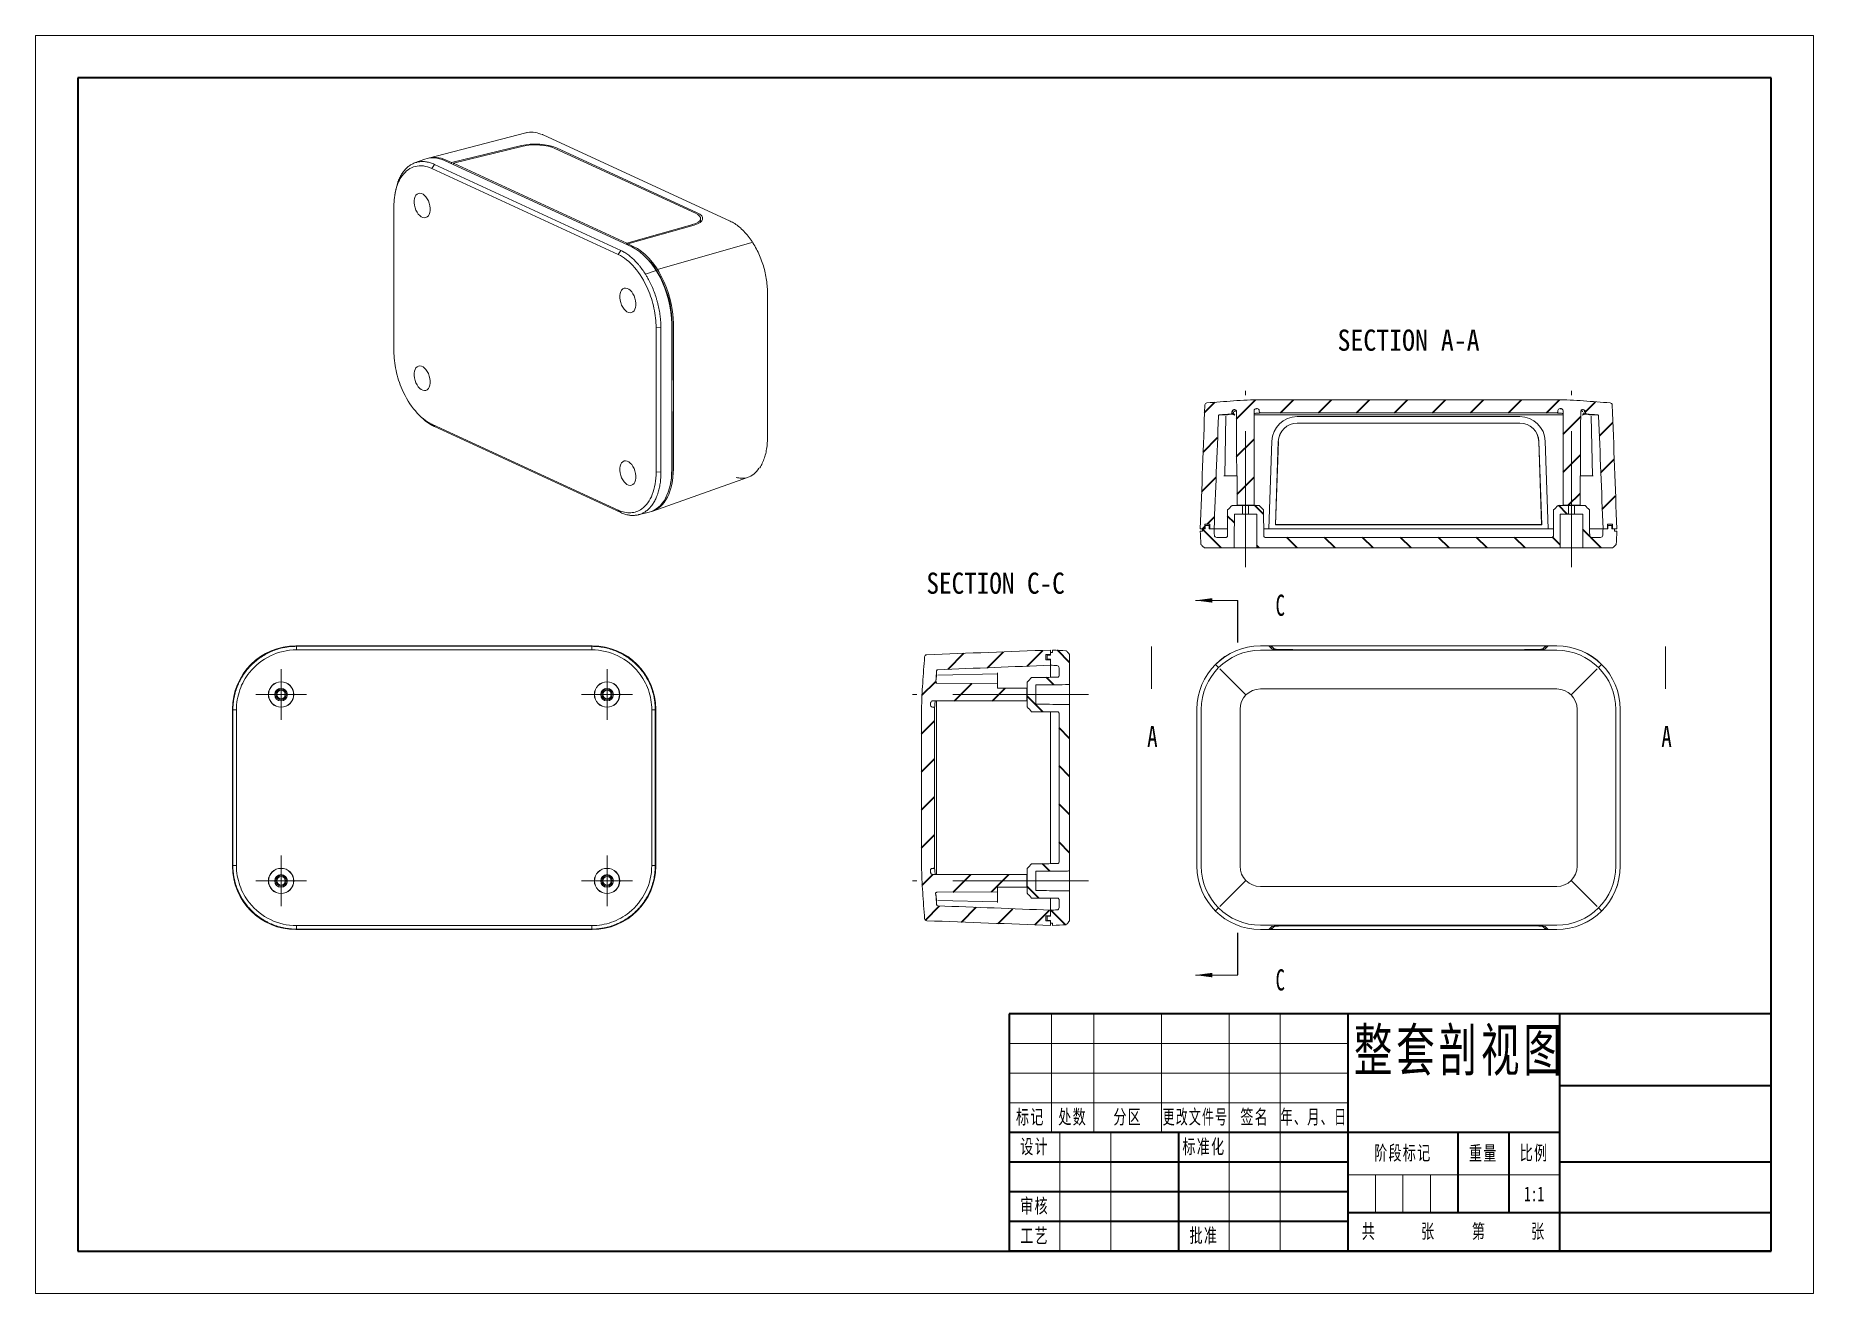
# Model space of a CAD drawing. Header units: millimetres. Extents: x -1680 to 210, y -148 to 149.
# Drawn here: x -1680.5 to -1260.5, y -148.5 to 148.5 of the extents above; entities that cross this region are included whole.
import ezdxf
from ezdxf.enums import TextEntityAlignment as Align

# ---------------------------------------------------------------- set-up
doc = ezdxf.new("R2010")
doc.units = ezdxf.units.MM
doc.linetypes.add('CENTER', pattern=[47.5, 22, -8.5, 8.5, -8.5])
doc.layers.get('0').update_dxf_attribs({"lineweight": 35})
for name, color, linetype, lineweight in [('1', 7, 'Continuous', 18), ('尺寸线层', 3, 'Continuous', 18), ('粗实线层', 7, 'Continuous', 35), ('细实线层', 7, 'Continuous', 18)]:
    doc.layers.add(name, color=color, linetype=linetype, lineweight=lineweight)
doc.styles.add('chinesef_fs', font='')
doc.styles.add('标准', font='', dxfattribs={"width": 0.667})
doc.styles.get('chinesef_fs').set_extended_font_data('宋体')
doc.styles.get('标准').set_extended_font_data('宋体')
pattern_1 = [(134.9544, (0, 0), (-4.4937, -4.48655), [])]
pattern_2 = [(45, (0, 0), (-4.49013, 4.49013), [])]

msp = doc.modelspace()

# ---------------------------------------------------------------- texts
at = {"layer": '尺寸线层', "insert": (-1369.04, -86), "char_height": 10, "width": 51.9522, "attachment_point": 1, "line_spacing_factor": 1.15057, "style": '标准'}
msp.add_mtext('\\T1.1;整套剖视图', dxfattribs=at)

# ---------------------------------------------------------------- blocks, each defined once
blk = doc.blocks.new('*X8')
at = {"layer": '粗实线层'}
for p, q in [((-200, 138.5), (-200, -138.5)), ((200, 138.5), (-200, 138.5)), ((200, -138.5), (200, 138.5)), ((-200, -138.5), (200, -138.5))]:
    blk.add_line(p, q, dxfattribs=at)
at = {"layer": '细实线层'}
for p, q in [((210, 148.5), (-210, 148.5)), ((-210, 148.5), (-210, -148.5)), ((210, -148.5), (210, 148.5)), ((-210, -148.5), (210, -148.5))]:
    blk.add_line(p, q, dxfattribs=at)
blk = doc.blocks.new('*X9')
at = {"layer": '粗实线层'}
for p, q in [((0, 56), (-180, 56)), ((-180, 56), (-180, 0)), ((-100, 56), (-100, 0)), ((-50, 56), (-50, 0)), ((0, 0), (0, 56)), ((0, 39), (-50, 39)), ((-50, 28), (-180, 28)), ((-140, 28), (-140, 0)), ((-74, 28), (-74, 9)), ((-62, 28), (-62, 9)), ((-100, 21), (-180, 21)), ((0, 21), (-50, 21)), ((-100, 14), (-180, 14)), ((0, 9), (-100, 9)), ((-100, 7), (-180, 7)), ((0, 0), (-180, 0))]:
    blk.add_line(p, q, dxfattribs=at)
at = {"layer": '细实线层'}
for p, q in [((-170, 56), (-170, 28)), ((-160, 56), (-160, 28)), ((-144, 56), (-144, 28)), ((-128, 56), (-128, 0)), ((-116, 56), (-116, 0)), ((-100, 49), (-180, 49)), ((-100, 42), (-180, 42)), ((-100, 35), (-180, 35)), ((-168, 28), (-168, 0)), ((-156, 28), (-156, 0)), ((-50, 18), (-100, 18)), ((-93.5, 18), (-93.5, 9)), ((-87, 18), (-87, 9)), ((-80.5, 18), (-80.5, 9))]:
    blk.add_line(p, q, dxfattribs=at)
at = {"layer": '尺寸线层', "attachment_point": 5, "line_spacing_factor": 1.369753, "style": '标准'}
for s, insert, char_height, width in [('\\T1.1;标记', (-175, 31.5), 3.386, 18), ('\\T1.1;处数', (-165, 31.5), 3.386, 18), ('\\T1.1;分区', (-152, 31.5), 3.386, 30), ('\\T1.1;{\\W0.60886;更改文件号}', (-136, 31.5), 3.3865, 30), ('\\T1.1;签名', (-122, 31.5), 3.386, 22), ('\\T1.1;{\\W0.622239;年、月、日}', (-108, 31.5), 3.3865, 30), ('\\T1.1;设计', (-174, 24.5), 3.386, 22), ('\\T1.1;标准化', (-134, 24.5), 3.386, 22), ('\\T1.1;阶段标记', (-87, 23), 3.386, 50), ('\\T1.1;重量', (-68, 23), 3.386, 22), ('\\T1.1;比例', (-56, 23), 3.386, 22), ('\\T1.1;审核', (-174, 10.5), 3.386, 22), ('\\T1.1;工艺', (-174, 3.5), 3.386, 22), ('\\T1.1;批准', (-134, 3.5), 3.386, 22), ('\\T1.1;共', (-95, 4.5), 3.386, 8), ('\\T1.1;张', (-81, 4.5), 3.386, 8), ('\\T1.1;第', (-69, 4.5), 3.386, 8), ('\\T1.1;张', (-55, 4.5), 3.386, 8)]:
    blk.add_mtext(s, dxfattribs=dict(at, insert=insert, char_height=char_height, width=width))
at = {"layer": '尺寸线层', "style": '标准'}
for tag, height, width, p in [('标记C', 3.54, 0.667, (-175, 52.5)), ('处数C', 3.54, 0.667, (-165, 52.5)), ('分区C', 3.54, 0.667, (-152, 52.5)), ('更改文件号C', 3.54, 0.512156, (-136, 52.5)), ('更改签名C', 3.54, 0.459969, (-122, 52.5)), ('更改日期C', 3.54, 0.62723, (-108, 52.5)), ('单位名称', 5.05, 0.667, (-25, 47.5)), ('标记B', 3.54, 0.667, (-175, 45.5)), ('处数B', 3.54, 0.667, (-165, 45.5)), ('分区B', 3.54, 0.667, (-152, 45.5)), ('更改文件号B', 3.54, 0.512156, (-136, 45.5)), ('更改签名B', 3.54, 0.459969, (-122, 45.5)), ('更改日期B', 3.54, 0.62723, (-108, 45.5)), ('材料名称', 5.05, 0.667, (-75, 42)), ('标记A', 3.54, 0.667, (-175, 38.5)), ('处数A', 3.54, 0.667, (-165, 38.5)), ('分区A', 3.54, 0.667, (-152, 38.5)), ('更改文件号A', 3.54, 0.512156, (-136, 38.5)), ('更改签名A', 3.54, 0.459969, (-122, 38.5)), ('更改日期A', 3.54, 0.62723, (-108, 38.5)), ('图纸名称', 5.05, 0.667, (-25, 30)), ('设计', 3.54, 0.667, (-162, 24.5)), ('设计日期', 3.54, 0.667, (-148, 24.5)), ('标准化', 3.54, 0.667, (-122, 24.5)), ('标准化日期', 3.54, 0.569556, (-108, 24.5)), ('图纸编号', 5.05, 0.667, (-25, 15)), ('审核', 3.54, 0.667, (-162, 10.5)), ('审核日期', 3.54, 0.667, (-148, 10.5)), ('阶段标记S', 3.54, 0.229984, (-96.75, 13.5)), ('阶段标记A', 3.54, 0.229984, (-90.25, 13.5)), ('阶段标记B', 3.54, 0.229984, (-83.75, 13.5)), ('阶段标记C', 3.54, 0.229984, (-77.25, 13.5)), ('重量', 3.54, 0.667, (-68, 13.5)), ('图纸比例', 3.54, 0.524733, (-56, 13.5)), ('工艺', 3.54, 0.667, (-162, 3.5)), ('工艺日期', 3.54, 0.667, (-148, 3.5)), ('批准', 3.54, 0.667, (-122, 3.5)), ('批准日期', 3.54, 0.667, (-108, 3.5)), ('页数', 3.54, 0.667, (-88, 4.5)), ('页码', 3.54, 0.667, (-62, 4.5)), ('投影符号', 3.54, 0.667, (-25, 4.5))]:
    blk.add_attdef(tag, text='', height=height, dxfattribs=dict(at, width=width)).set_placement(p, align=Align.MIDDLE_CENTER)
blk = doc.blocks.new('ASSORTED_DRAFT1')
at = {"lineweight": 18}
blk.add_hatch(color=32, dxfattribs=at).paths.add_polyline_path([(1367.125004, 376.265903), (1371.125002, 376.792513), (1371.125006, 375.739293)], flags=0)
blk = doc.blocks.new('ASSORTED_DRAFT2')
at = {"lineweight": 18}
blk.add_hatch(color=32, dxfattribs=at).paths.add_polyline_path([(1367.125004, 464.734097), (1371.125002, 465.260707), (1371.125006, 464.207487)], flags=0)
blk = doc.blocks.new('*X11')
at = {"layer": '1', "linetype": 'Continuous', "lineweight": 35}
h = blk.add_hatch(dxfattribs=at)
h.set_pattern_fill('ANSI31', color=155, style=0, pattern_type=0)
h.set_pattern_definition(pattern_2)
edge = h.paths.add_edge_path(flags=0)
edge.add_spline(control_points=[(82.63, 114.18), (82.76, 114.17), (82.88, 114.12), (83.01, 113.99), (83.05, 113.93), (83.1, 113.82), (83.12, 113.76), (83.12, 113.7)], knot_values=[0, 0, 0, 0, 0.374112, 0.374112, 0.561168, 0.561168, 0.748224, 0.748224, 0.748224, 0.748224], weights=[1, 1, 1, 1, 1, 1, 1, 1], degree=3, periodic=0)
edge.add_spline(control_points=[(83.12, 113.7), (83.48, 103.94), (83.84, 94.19), (84.2, 84.44)], knot_values=[0, 0, 0, 0, 29.278455, 29.278455, 29.278455, 29.278455], weights=[1, 1, 1, 1], degree=3, periodic=0)
edge.add_line((84.2, 84.44), (83.14, 84.44))
edge.add_line((83.14, 84.44), (83.14, 85.54))
edge.add_line((83.14, 85.54), (81.96, 85.54))
edge.add_line((81.96, 85.54), (81.96, 84.44))
edge.add_line((81.96, 84.44), (80.94, 84.44))
edge.add_spline(control_points=[(80.94, 84.44), (80.6, 93.32), (80.25, 102.2), (79.9, 111.07)], knot_values=[0, 0, 0, 0, 26.655191, 26.655191, 26.655191, 26.655191], weights=[1, 1, 1, 1], degree=3, periodic=0)
edge.add_spline(control_points=[(79.9, 111.07), (79.9, 111.15), (79.86, 111.22), (79.75, 111.33), (79.67, 111.36), (79.6, 111.36)], knot_values=[0, 0, 0, 0, 0.230877, 0.230877, 0.461755, 0.461755, 0.461755, 0.461755], weights=[1, 1, 1, 1, 1, 1], degree=3, periodic=0)
edge.add_spline(control_points=[(79.6, 111.36), (78.74, 111.43), (77.89, 111.49), (77.03, 111.55)], knot_values=[0, 0, 0, 0, 2.568609, 2.568609, 2.568609, 2.568609], weights=[1, 1, 1, 1], degree=3, periodic=0)
edge.add_line((77.03, 111.55), (77.03, 111.55))
edge.add_spline(control_points=[(77.03, 111.55), (76.96, 111.56), (76.88, 111.59), (76.77, 111.7), (76.74, 111.77), (76.74, 111.85)], knot_values=[0, 0, 0, 0, 0.229988, 0.229988, 0.459975, 0.459975, 0.459975, 0.459975], weights=[1, 1, 1, 1, 1, 1], degree=3, periodic=0)
edge.add_line((76.74, 111.85), (76.74, 112.12))
edge.add_line((76.74, 112.12), (76.74, 112.12))
edge.add_spline(control_points=[(76.74, 112.12), (76.74, 112.25), (76.68, 112.37), (76.49, 112.55), (76.37, 112.6), (76.24, 112.61)], knot_values=[0, 0, 0, 0, 0.387196, 0.387196, 0.774392, 0.774392, 0.774392, 0.774392], weights=[1, 1, 1, 1, 1, 1], degree=3, periodic=0)
edge.add_line((76.24, 112.61), (76.24, 112.61))
edge.add_spline(control_points=[(76.24, 112.61), (76.2, 112.61), (76.16, 112.62), (76.13, 112.62)], knot_values=[0, 0, 0, 0, 0.111707, 0.111707, 0.111707, 0.111707], weights=[1, 1, 1, 1], degree=3, periodic=0)
edge.add_line((76.13, 112.62), (76.13, 112.62))
edge.add_spline(control_points=[(76.13, 112.62), (76.1, 112.62), (76.08, 112.62), (76.06, 112.62)], knot_values=[0, 0, 0, 0, 0.07185, 0.07185, 0.07185, 0.07185], weights=[1, 1, 1, 1], degree=3, periodic=0)
edge.add_line((76.06, 112.62), (76.06, 112.62))
edge.add_spline(control_points=[(76.06, 112.62), (75.94, 112.61), (75.83, 112.55), (75.69, 112.36), (75.66, 112.24), (75.66, 112.12)], knot_values=[0, 0, 0, 0, 0.351704, 0.351704, 0.703407, 0.703407, 0.703407, 0.703407], weights=[1, 1, 1, 1, 1, 1], degree=3, periodic=0)
edge.add_line((75.66, 112.12), (75.66, 112.12))
edge.add_spline(control_points=[(75.66, 112.12), (75.66, 111.41), (75.66, 110.69), (75.65, 109.26), (75.64, 108.55), (75.64, 107.07), (75.63, 106.3), (75.63, 105.16), (75.63, 104.78), (75.62, 103.63), (75.62, 102.86), (75.61, 101.33), (75.61, 100.57), (75.6, 99.04), (75.6, 98.28), (75.6, 97.32), (75.6, 97.13), (75.6, 96.94)], knot_values=[0, 0, 0, 0, 2.143863, 2.143863, 4.287725, 4.287725, 6.581704, 6.581704, 7.728694, 7.728694, 10.022673, 10.022673, 12.316652, 12.316652, 14.610631, 14.610631, 15.183625, 15.183625, 15.183625, 15.183625], weights=[1, 1, 1, 1, 1, 1, 1, 1, 1, 1, 1, 1, 1, 1, 1, 1, 1, 1], degree=3, periodic=0)
edge.add_line((75.6, 96.94), (75.5, 96.94))
edge.add_line((75.5, 96.94), (75.5, 90.04))
edge.add_line((75.5, 90.04), (71.5, 90.04))
edge.add_line((71.5, 90.04), (71.5, 112.32))
edge.add_line((71.5, 112.32), (71.5, 112.32))
edge.add_spline(control_points=[(71.5, 112.32), (71.5, 112.39), (71.48, 112.46), (71.41, 112.59), (71.36, 112.65), (71.25, 112.74), (71.19, 112.78), (71.05, 112.83), (70.98, 112.84), (70.9, 112.84)], knot_values=[0, 0, 0, 0, 0.219489, 0.219489, 0.438977, 0.438977, 0.658466, 0.658466, 0.877954, 0.877954, 0.877954, 0.877954], weights=[1, 1, 1, 1, 1, 1, 1, 1, 1, 1], degree=3, periodic=0)
edge.add_line((70.9, 112.84), (70.9, 112.84))
edge.add_spline(control_points=[(70.9, 112.84), (70.87, 112.84), (70.83, 112.84), (70.79, 112.84)], knot_values=[0, 0, 0, 0, 0.113193, 0.113193, 0.113193, 0.113193], weights=[1, 1, 1, 1], degree=3, periodic=0)
edge.add_line((70.79, 112.84), (70.79, 112.84))
edge.add_spline(control_points=[(70.79, 112.84), (70.66, 112.84), (70.52, 112.8), (70.33, 112.62), (70.27, 112.49), (70.27, 112.36)], knot_values=[0, 0, 0, 0, 0.396841, 0.396841, 0.793683, 0.793683, 0.793683, 0.793683], weights=[1, 1, 1, 1, 1, 1], degree=3, periodic=0)
edge.add_line((70.27, 112.36), (70.26, 112.13))
edge.add_line((70.26, 112.13), (70.26, 112.13))
edge.add_spline(control_points=[(70.26, 112.13), (70.26, 112.05), (70.22, 111.97), (70.11, 111.87), (70.03, 111.84), (69.95, 111.84)], knot_values=[0, 0, 0, 0, 0.237745, 0.237745, 0.47549, 0.47549, 0.47549, 0.47549], weights=[1, 1, 1, 1, 1, 1], degree=3, periodic=0)
edge.add_line((69.95, 111.84), (0.05, 111.84))
edge.add_spline(control_points=[(0.05, 111.84), (-0.03, 111.84), (-0.11, 111.87), (-0.23, 111.97), (-0.26, 112.05), (-0.26, 112.13)], knot_values=[0, 0, 0, 0, 0.237802, 0.237802, 0.475604, 0.475604, 0.475604, 0.475604], weights=[1, 1, 1, 1, 1, 1], degree=3, periodic=0)
edge.add_line((-0.26, 112.13), (-0.26, 112.36))
edge.add_line((-0.26, 112.36), (-0.26, 112.36))
edge.add_spline(control_points=[(-0.26, 112.36), (-0.26, 112.49), (-0.32, 112.62), (-0.52, 112.8), (-0.66, 112.84), (-0.79, 112.84)], knot_values=[0, 0, 0, 0, 0.39926, 0.39926, 0.79852, 0.79852, 0.79852, 0.79852], weights=[1, 1, 1, 1, 1, 1], degree=3, periodic=0)
edge.add_line((-0.79, 112.84), (-0.79, 112.84))
edge.add_spline(control_points=[(-0.79, 112.84), (-0.83, 112.84), (-0.87, 112.84), (-0.91, 112.84)], knot_values=[0, 0, 0, 0, 0.117395, 0.117395, 0.117395, 0.117395], weights=[1, 1, 1, 1], degree=3, periodic=0)
edge.add_line((-0.91, 112.84), (-0.91, 112.84))
edge.add_spline(control_points=[(-0.91, 112.84), (-1.05, 112.84), (-1.2, 112.79), (-1.42, 112.6), (-1.5, 112.46), (-1.5, 112.32)], knot_values=[0, 0, 0, 0, 0.43912, 0.43912, 0.878239, 0.878239, 0.878239, 0.878239], weights=[1, 1, 1, 1, 1, 1], degree=3, periodic=0)
edge.add_line((-1.5, 112.32), (-1.5, 90.04))
edge.add_line((-1.5, 90.04), (-5.5, 90.04))
edge.add_line((-5.5, 90.04), (-5.5, 96.94))
edge.add_line((-5.5, 96.94), (-5.6, 96.94))
edge.add_spline(control_points=[(-5.6, 96.94), (-5.6, 98.36), (-5.61, 99.79), (-5.62, 101.98), (-5.62, 102.75), (-5.62, 103.9), (-5.63, 104.28), (-5.63, 105.43), (-5.63, 106.19), (-5.64, 107.72), (-5.64, 108.49), (-5.65, 110.02), (-5.66, 110.78), (-5.66, 111.74), (-5.66, 111.93), (-5.66, 112.12)], knot_values=[0, 0, 0, 0, 4.27986, 4.27986, 6.575389, 6.575389, 7.723154, 7.723154, 10.018684, 10.018684, 12.314213, 12.314213, 14.609742, 14.609742, 15.183625, 15.183625, 15.183625, 15.183625], weights=[1, 1, 1, 1, 1, 1, 1, 1, 1, 1, 1, 1, 1, 1, 1, 1], degree=3, periodic=0)
edge.add_line((-5.66, 112.12), (-5.66, 112.12))
edge.add_spline(control_points=[(-5.66, 112.12), (-5.66, 112.18), (-5.67, 112.24), (-5.7, 112.35), (-5.72, 112.41), (-5.83, 112.55), (-5.94, 112.61), (-6.06, 112.62)], knot_values=[0, 0, 0, 0, 0.175851, 0.175851, 0.351701, 0.351701, 0.703402, 0.703402, 0.703402, 0.703402], weights=[1, 1, 1, 1, 1, 1, 1, 1], degree=3, periodic=0)
edge.add_line((-6.06, 112.62), (-6.06, 112.62))
edge.add_spline(control_points=[(-6.06, 112.62), (-6.08, 112.62), (-6.1, 112.62), (-6.13, 112.62)], knot_values=[0, 0, 0, 0, 0.071851, 0.071851, 0.071851, 0.071851], weights=[1, 1, 1, 1], degree=3, periodic=0)
edge.add_line((-6.13, 112.62), (-6.13, 112.62))
edge.add_spline(control_points=[(-6.13, 112.62), (-6.16, 112.62), (-6.2, 112.61), (-6.24, 112.61)], knot_values=[0, 0, 0, 0, 0.111716, 0.111716, 0.111716, 0.111716], weights=[1, 1, 1, 1], degree=3, periodic=0)
edge.add_line((-6.24, 112.61), (-6.24, 112.61))
edge.add_spline(control_points=[(-6.24, 112.61), (-6.37, 112.6), (-6.5, 112.55), (-6.68, 112.37), (-6.74, 112.25), (-6.74, 112.12)], knot_values=[0, 0, 0, 0, 0.387303, 0.387303, 0.774606, 0.774606, 0.774606, 0.774606], weights=[1, 1, 1, 1, 1, 1], degree=3, periodic=0)
edge.add_line((-6.74, 112.12), (-6.74, 111.85))
edge.add_line((-6.74, 111.85), (-6.74, 111.85))
edge.add_spline(control_points=[(-6.74, 111.85), (-6.74, 111.77), (-6.77, 111.7), (-6.88, 111.59), (-6.96, 111.56), (-7.03, 111.55)], knot_values=[0, 0, 0, 0, 0.229916, 0.229916, 0.459831, 0.459831, 0.459831, 0.459831], weights=[1, 1, 1, 1, 1, 1], degree=3, periodic=0)
edge.add_line((-7.03, 111.55), (-7.03, 111.55))
edge.add_spline(control_points=[(-7.03, 111.55), (-7.89, 111.49), (-8.74, 111.43), (-9.6, 111.36)], knot_values=[0, 0, 0, 0, 2.568458, 2.568458, 2.568458, 2.568458], weights=[1, 1, 1, 1], degree=3, periodic=0)
edge.add_spline(control_points=[(-9.6, 111.36), (-9.67, 111.36), (-9.75, 111.33), (-9.86, 111.22), (-9.9, 111.15), (-9.9, 111.07)], knot_values=[0, 0, 0, 0, 0.23087, 0.23087, 0.46174, 0.46174, 0.46174, 0.46174], weights=[1, 1, 1, 1, 1, 1], degree=3, periodic=0)
edge.add_spline(control_points=[(-9.9, 111.07), (-10.25, 102.2), (-10.6, 93.32), (-10.94, 84.44)], knot_values=[0, 0, 0, 0, 26.655191, 26.655191, 26.655191, 26.655191], weights=[1, 1, 1, 1], degree=3, periodic=0)
edge.add_line((-10.94, 84.44), (-11.96, 84.44))
edge.add_line((-11.96, 84.44), (-11.96, 85.54))
edge.add_line((-11.96, 85.54), (-13.14, 85.54))
edge.add_line((-13.14, 85.54), (-13.14, 84.44))
edge.add_line((-13.14, 84.44), (-14.2, 84.44))
edge.add_spline(control_points=[(-14.2, 84.44), (-13.84, 94.19), (-13.48, 103.94), (-13.12, 113.7)], knot_values=[0, 0, 0, 0, 29.278455, 29.278455, 29.278455, 29.278455], weights=[1, 1, 1, 1], degree=3, periodic=0)
edge.add_spline(control_points=[(-13.12, 113.7), (-13.11, 113.82), (-13.06, 113.94), (-12.88, 114.11), (-12.76, 114.17), (-12.63, 114.18)], knot_values=[0, 0, 0, 0, 0.373987, 0.373987, 0.747975, 0.747975, 0.747975, 0.747975], weights=[1, 1, 1, 1, 1, 1], degree=3, periodic=0)
edge.add_spline(control_points=[(-12.63, 114.18), (-10.53, 114.35), (-8.43, 114.52), (-4.22, 114.81), (-2.11, 114.94), (0, 114.94)], knot_values=[0, 0, 0, 0, 6.329167, 6.329167, 12.658335, 12.658335, 12.658335, 12.658335], weights=[1, 1, 1, 1, 1, 1], degree=3, periodic=0)
edge.add_line((0, 114.94), (70, 114.94))
edge.add_spline(control_points=[(70, 114.94), (72.11, 114.94), (74.22, 114.81), (78.43, 114.52), (80.53, 114.35), (82.63, 114.18)], knot_values=[0, 0, 0, 0, 6.329168, 6.329168, 12.658336, 12.658336, 12.658336, 12.658336], weights=[1, 1, 1, 1, 1, 1], degree=3, periodic=0)
h = blk.add_hatch(dxfattribs=at)
h.set_pattern_fill('ANSI31', color=155, style=0, pattern_type=0)
h.set_pattern_definition(pattern_1)
edge = h.paths.add_edge_path(flags=0)
edge.add_spline(control_points=[(68.9, 82.44), (68.98, 82.44), (69.06, 82.47), (69.18, 82.58), (69.21, 82.66), (69.21, 82.74)], knot_values=[0, 0, 0, 0, 0.23982, 0.23982, 0.479641, 0.479641, 0.479641, 0.479641], weights=[1, 1, 1, 1, 1, 1], degree=3, periodic=0)
edge.add_spline(control_points=[(69.21, 82.74), (69.22, 83.26), (69.22, 83.77), (69.23, 85.84), (69.24, 87.39), (69.25, 88.94)], knot_values=[0, 0, 0, 0, 1.555554, 1.555554, 6.201678, 6.201678, 6.201678, 6.201678], weights=[1, 1, 1, 1, 1, 1], degree=3, periodic=0)
edge.add_spline(control_points=[(69.25, 88.94), (69.6, 89.27), (69.96, 89.61), (70.31, 89.94)], knot_values=[0, 0, 0, 0, 1.463214, 1.463214, 1.463214, 1.463214], weights=[1, 1, 1, 1], degree=3, periodic=0)
edge.add_line((70.31, 89.94), (72.8, 89.94))
edge.add_line((72.8, 89.94), (72.8, 87.94))
edge.add_line((72.8, 87.94), (70.85, 87.94))
edge.add_spline(control_points=[(70.85, 87.94), (70.85, 87.59), (70.85, 87.25), (70.84, 84.91), (70.83, 82.93), (70.81, 80.61), (70.81, 80.27), (70.81, 79.94)], knot_values=[0, 0, 0, 0, 1.039171, 1.039171, 6.997474, 6.997474, 8.000137, 8.000137, 8.000137, 8.000137], weights=[1, 1, 1, 1, 1, 1, 1, 1], degree=3, periodic=0)
edge.add_line((70.81, 79.94), (-0.81, 79.94))
edge.add_spline(control_points=[(-0.81, 79.94), (-0.81, 80.27), (-0.81, 80.61), (-0.83, 82.93), (-0.84, 84.91), (-0.85, 87.25), (-0.85, 87.59), (-0.85, 87.94)], knot_values=[0, 0, 0, 0, 1.002663, 1.002663, 6.960966, 6.960966, 8.000137, 8.000137, 8.000137, 8.000137], weights=[1, 1, 1, 1, 1, 1, 1, 1], degree=3, periodic=0)
edge.add_line((-0.85, 87.94), (-2.8, 87.94))
edge.add_line((-2.8, 87.94), (-2.8, 89.94))
edge.add_line((-2.8, 89.94), (-0.31, 89.94))
edge.add_spline(control_points=[(-0.31, 89.94), (0.04, 89.61), (0.4, 89.27), (0.75, 88.94)], knot_values=[0, 0, 0, 0, 1.463214, 1.463214, 1.463214, 1.463214], weights=[1, 1, 1, 1], degree=3, periodic=0)
edge.add_spline(control_points=[(0.75, 88.94), (0.76, 87.39), (0.77, 85.84), (0.78, 83.77), (0.78, 83.26), (0.79, 82.74)], knot_values=[0, 0, 0, 0, 4.646124, 4.646124, 6.201678, 6.201678, 6.201678, 6.201678], weights=[1, 1, 1, 1, 1, 1], degree=3, periodic=0)
edge.add_spline(control_points=[(0.79, 82.74), (0.79, 82.66), (0.82, 82.58), (0.94, 82.47), (1.02, 82.44), (1.1, 82.44)], knot_values=[0, 0, 0, 0, 0.239819, 0.239819, 0.479638, 0.479638, 0.479638, 0.479638], weights=[1, 1, 1, 1, 1, 1], degree=3, periodic=0)
edge.add_line((1.1, 82.44), (68.9, 82.44))
edge = h.paths.add_edge_path(flags=0)
edge.add_spline(control_points=[(-8.1, 82.44), (-8.02, 82.44), (-7.94, 82.47), (-7.82, 82.58), (-7.79, 82.66), (-7.79, 82.74)], knot_values=[0, 0, 0, 0, 0.23982, 0.23982, 0.479641, 0.479641, 0.479641, 0.479641], weights=[1, 1, 1, 1, 1, 1], degree=3, periodic=0)
edge.add_spline(control_points=[(-7.79, 82.74), (-7.78, 83.26), (-7.78, 83.77), (-7.77, 85.84), (-7.76, 87.39), (-7.75, 88.94)], knot_values=[0, 0, 0, 0, 1.555554, 1.555554, 6.201678, 6.201678, 6.201678, 6.201678], weights=[1, 1, 1, 1, 1, 1], degree=3, periodic=0)
edge.add_spline(control_points=[(-7.75, 88.94), (-7.4, 89.27), (-7.04, 89.61), (-6.69, 89.94)], knot_values=[0, 0, 0, 0, 1.463214, 1.463214, 1.463214, 1.463214], weights=[1, 1, 1, 1], degree=3, periodic=0)
edge.add_line((-6.69, 89.94), (-4.2, 89.94))
edge.add_line((-4.2, 89.94), (-4.2, 87.94))
edge.add_line((-4.2, 87.94), (-6.15, 87.94))
edge.add_spline(control_points=[(-6.15, 87.94), (-6.15, 87.59), (-6.15, 87.25), (-6.16, 84.91), (-6.17, 82.93), (-6.19, 80.61), (-6.19, 80.27), (-6.19, 79.94)], knot_values=[0, 0, 0, 0, 1.039171, 1.039171, 6.997474, 6.997474, 8.000137, 8.000137, 8.000137, 8.000137], weights=[1, 1, 1, 1, 1, 1, 1, 1], degree=3, periodic=0)
edge.add_line((-6.19, 79.94), (-13.17, 79.94))
edge.add_spline(control_points=[(-13.17, 79.94), (-13.28, 80.04), (-13.39, 80.14), (-13.62, 80.34), (-13.73, 80.44), (-13.91, 80.61), (-13.98, 80.67), (-14.06, 80.74)], knot_values=[0, 0, 0, 0, 0.452109, 0.452109, 0.904216, 0.904216, 1.195012, 1.195012, 1.195012, 1.195012], weights=[1, 1, 1, 1, 1, 1, 1, 1], degree=3, periodic=0)
edge.add_line((-14.06, 80.74), (-14.21, 83.94))
edge.add_spline(control_points=[(-14.21, 83.94), (-14.13, 82.34), (-14.06, 80.74)], knot_values=[0, 0, 0, 3.204166, 3.204166, 3.204166], weights=[1, 1, 1], degree=2, periodic=0)
edge.add_line((-14.21, 83.94), (-13.67, 83.94))
edge.add_line((-13.67, 83.94), (-13.67, 84.44))
edge.add_line((-13.67, 84.44), (-13.04, 84.44))
edge.add_line((-13.04, 84.44), (-13.04, 85.24))
edge.add_line((-13.04, 85.24), (-12.07, 85.24))
edge.add_line((-12.07, 85.24), (-12.07, 84.44))
edge.add_line((-12.07, 84.44), (-10.94, 84.44))
edge.add_spline(control_points=[(-10.94, 84.44), (-10.93, 84.18), (-10.92, 83.92), (-10.9, 83.42), (-10.89, 83.17), (-10.88, 82.92)], knot_values=[0, 0, 0, 0, 0.772731, 0.772731, 1.518573, 1.518573, 1.518573, 1.518573], weights=[1, 1, 1, 1, 1, 1], degree=3, periodic=0)
edge.add_spline(control_points=[(-10.88, 82.92), (-10.88, 82.85), (-10.86, 82.79), (-10.8, 82.67), (-10.75, 82.61), (-10.6, 82.48), (-10.46, 82.44), (-10.33, 82.44)], knot_values=[0, 0, 0, 0, 0.202797, 0.202797, 0.405594, 0.405594, 0.811188, 0.811188, 0.811188, 0.811188], weights=[1, 1, 1, 1, 1, 1, 1, 1], degree=3, periodic=0)
edge.add_line((-10.33, 82.44), (-8.1, 82.44))
edge = h.paths.add_edge_path(flags=0)
edge.add_line((80.94, 84.44), (82.07, 84.44))
edge.add_line((82.07, 84.44), (82.07, 85.24))
edge.add_line((82.07, 85.24), (83.04, 85.24))
edge.add_line((83.04, 85.24), (83.04, 84.44))
edge.add_line((83.04, 84.44), (83.67, 84.44))
edge.add_line((83.67, 84.44), (83.67, 83.94))
edge.add_line((83.67, 83.94), (84.21, 83.94))
edge.add_line((84.21, 83.94), (84.06, 80.74))
edge.add_spline(control_points=[(84.06, 80.74), (84.13, 82.34), (84.21, 83.94)], knot_values=[0, 0, 0, 3.204166, 3.204166, 3.204166], weights=[1, 1, 1], degree=2, periodic=0)
edge.add_line((84.21, 83.94), (84.06, 80.74))
edge.add_spline(control_points=[(84.06, 80.74), (83.91, 80.61), (83.76, 80.47), (83.47, 80.21), (83.32, 80.07), (83.17, 79.94)], knot_values=[0, 0, 0, 0, 0.592467, 0.592467, 1.195012, 1.195012, 1.195012, 1.195012], weights=[1, 1, 1, 1, 1, 1], degree=3, periodic=0)
edge.add_line((83.17, 79.94), (76.19, 79.94))
edge.add_spline(control_points=[(76.19, 79.94), (76.19, 80.27), (76.19, 80.61), (76.17, 82.93), (76.16, 84.91), (76.15, 87.25), (76.15, 87.59), (76.15, 87.94)], knot_values=[0, 0, 0, 0, 1.002663, 1.002663, 6.960966, 6.960966, 8.000137, 8.000137, 8.000137, 8.000137], weights=[1, 1, 1, 1, 1, 1, 1, 1], degree=3, periodic=0)
edge.add_line((76.15, 87.94), (74.2, 87.94))
edge.add_line((74.2, 87.94), (74.2, 89.94))
edge.add_line((74.2, 89.94), (76.69, 89.94))
edge.add_spline(control_points=[(76.69, 89.94), (77.04, 89.61), (77.4, 89.27), (77.75, 88.94)], knot_values=[0, 0, 0, 0, 1.463214, 1.463214, 1.463214, 1.463214], weights=[1, 1, 1, 1], degree=3, periodic=0)
edge.add_spline(control_points=[(77.75, 88.94), (77.76, 87.39), (77.77, 85.84), (77.78, 83.77), (77.78, 83.26), (77.79, 82.74)], knot_values=[0, 0, 0, 0, 4.646124, 4.646124, 6.201678, 6.201678, 6.201678, 6.201678], weights=[1, 1, 1, 1, 1, 1], degree=3, periodic=0)
edge.add_spline(control_points=[(77.79, 82.74), (77.79, 82.66), (77.82, 82.58), (77.94, 82.47), (78.02, 82.44), (78.1, 82.44)], knot_values=[0, 0, 0, 0, 0.239819, 0.239819, 0.479638, 0.479638, 0.479638, 0.479638], weights=[1, 1, 1, 1, 1, 1], degree=3, periodic=0)
edge.add_line((78.1, 82.44), (80.33, 82.44))
edge.add_spline(control_points=[(80.33, 82.44), (80.46, 82.44), (80.6, 82.48), (80.81, 82.66), (80.88, 82.78), (80.88, 82.92)], knot_values=[0, 0, 0, 0, 0.405426, 0.405426, 0.810853, 0.810853, 0.810853, 0.810853], weights=[1, 1, 1, 1, 1, 1], degree=3, periodic=0)
edge.add_spline(control_points=[(80.88, 82.92), (80.89, 83.17), (80.9, 83.42), (80.92, 83.92), (80.93, 84.18), (80.94, 84.44)], knot_values=[0, 0, 0, 0, 0.745842, 0.745842, 1.518573, 1.518573, 1.518573, 1.518573], weights=[1, 1, 1, 1, 1, 1], degree=3, periodic=0)
h = blk.add_hatch(dxfattribs=at)
h.set_pattern_fill('ANSI31', color=155, style=0, pattern_type=0)
h.set_pattern_definition(pattern_2)
edge = h.paths.add_edge_path(flags=0)
edge.add_spline(control_points=[(-77.49, 4.28), (-77.57, 4.28), (-77.64, 4.26), (-77.76, 4.19), (-77.81, 4.15), (-77.9, 4.03), (-77.93, 3.97), (-77.96, 3.83), (-77.97, 3.76), (-77.97, 3.69)], knot_values=[0, 0, 0, 0, 0.211082, 0.211082, 0.422163, 0.422163, 0.633245, 0.633245, 0.844326, 0.844326, 0.844326, 0.844326], weights=[1, 1, 1, 1, 1, 1, 1, 1, 1, 1], degree=3, periodic=0)
edge.add_line((-77.97, 3.69), (-77.97, 3.69))
edge.add_spline(control_points=[(-77.97, 3.69), (-77.97, 3.65), (-77.97, 3.6), (-77.97, 3.56)], knot_values=[0, 0, 0, 0, 0.133768, 0.133768, 0.133768, 0.133768], weights=[1, 1, 1, 1], degree=3, periodic=0)
edge.add_line((-77.97, 3.56), (-77.97, 3.56))
edge.add_spline(control_points=[(-77.97, 3.56), (-77.97, 3.47), (-77.95, 3.39), (-77.9, 3.23), (-77.87, 3.16), (-77.78, 3.02), (-77.72, 2.95), (-77.59, 2.85), (-77.51, 2.82), (-77.42, 2.82)], knot_values=[0, 0, 0, 0, 0.249313, 0.249313, 0.498626, 0.498626, 0.747939, 0.747939, 0.997252, 0.997252, 0.997252, 0.997252], weights=[1, 1, 1, 1, 1, 1, 1, 1, 1, 1], degree=3, periodic=0)
edge.add_line((-77.42, 2.82), (-55.18, 2.82))
edge.add_line((-55.18, 2.82), (-55.18, -0.17))
edge.add_line((-55.18, -0.17), (-62.08, -0.17))
edge.add_line((-62.08, -0.17), (-62.08, -1.26))
edge.add_line((-62.08, -1.26), (-76.41, -1.36))
edge.add_spline(control_points=[(-76.41, -1.36), (-76.44, -1.36), (-76.47, -1.37), (-76.5, -1.38)], knot_values=[0, 0, 0, 0, 0.086969, 0.086969, 0.086969, 0.086969], weights=[1, 1, 1, 1], degree=3, periodic=0)
edge.add_line((-76.5, -1.38), (-76.5, -1.38))
edge.add_spline(control_points=[(-76.5, -1.38), (-76.54, -1.4), (-76.58, -1.42), (-76.66, -1.46), (-76.7, -1.49), (-76.75, -1.57), (-76.76, -1.61), (-76.75, -1.71), (-76.73, -1.75), (-76.72, -1.79)], knot_values=[0, 0, 0, 0, 0.1378, 0.1378, 0.2756, 0.2756, 0.413401, 0.413401, 0.551201, 0.551201, 0.551201, 0.551201], weights=[1, 1, 1, 1, 1, 1, 1, 1, 1, 1], degree=3, periodic=0)
edge.add_line((-76.72, -1.79), (-76.71, -1.79))
edge.add_spline(control_points=[(-76.71, -1.79), (-76.7, -1.82), (-76.69, -1.84), (-76.68, -1.89), (-76.68, -1.92), (-76.67, -1.95)], knot_values=[0, 0, 0, 0, 0.079916, 0.079916, 0.16183, 0.16183, 0.16183, 0.16183], weights=[1, 1, 1, 1, 1, 1], degree=3, periodic=0)
edge.add_line((-76.67, -1.95), (-76.67, -1.95))
edge.add_spline(control_points=[(-76.67, -1.95), (-76.62, -2.71), (-76.56, -3.48), (-76.5, -4.24)], knot_values=[0, 0, 0, 0, 2.302144, 2.302144, 2.302144, 2.302144], weights=[1, 1, 1, 1], degree=3, periodic=0)
edge.add_spline(control_points=[(-76.5, -4.24), (-76.5, -4.32), (-76.47, -4.4), (-76.37, -4.51), (-76.29, -4.55), (-76.22, -4.55)], knot_values=[0, 0, 0, 0, 0.23124, 0.23124, 0.46248, 0.46248, 0.46248, 0.46248], weights=[1, 1, 1, 1, 1, 1], degree=3, periodic=0)
edge.add_spline(control_points=[(-76.22, -4.55), (-67.34, -4.9), (-58.46, -5.25), (-49.58, -5.59)], knot_values=[0, 0, 0, 0, 26.655291, 26.655291, 26.655291, 26.655291], weights=[1, 1, 1, 1], degree=3, periodic=0)
edge.add_line((-49.58, -5.59), (-49.58, -6.9))
edge.add_line((-49.58, -6.9), (-50.68, -6.9))
edge.add_line((-50.68, -6.9), (-50.68, -8.1))
edge.add_line((-50.68, -8.1), (-49.58, -8.1))
edge.add_line((-49.58, -8.1), (-49.58, -9.18))
edge.add_spline(control_points=[(-49.58, -9.18), (-59.33, -8.81), (-69.09, -8.45), (-78.84, -8.08)], knot_values=[0, 0, 0, 0, 29.279078, 29.279078, 29.279078, 29.279078], weights=[1, 1, 1, 1], degree=3, periodic=0)
edge.add_spline(control_points=[(-78.84, -8.08), (-78.96, -8.07), (-79.09, -8.02), (-79.26, -7.83), (-79.31, -7.71), (-79.32, -7.58)], knot_values=[0, 0, 0, 0, 0.377361, 0.377361, 0.754721, 0.754721, 0.754721, 0.754721], weights=[1, 1, 1, 1, 1, 1], degree=3, periodic=0)
edge.add_spline(control_points=[(-79.32, -7.58), (-79.48, -5.52), (-79.65, -3.45), (-79.92, 0.68), (-80.03, 2.75), (-80.03, 4.82)], knot_values=[0, 0, 0, 0, 6.215817, 6.215817, 12.431634, 12.431634, 12.431634, 12.431634], weights=[1, 1, 1, 1, 1, 1], degree=3, periodic=0)
edge.add_line((-80.03, 4.82), (-80.03, 41.82))
edge.add_spline(control_points=[(-80.03, 41.82), (-80.03, 43.9), (-79.92, 45.97), (-79.65, 50.1), (-79.48, 52.17), (-79.32, 54.23)], knot_values=[0, 0, 0, 0, 6.215817, 6.215817, 12.431633, 12.431633, 12.431633, 12.431633], weights=[1, 1, 1, 1, 1, 1], degree=3, periodic=0)
edge.add_spline(control_points=[(-79.32, 54.23), (-79.31, 54.36), (-79.26, 54.48), (-79.09, 54.66), (-78.96, 54.72), (-78.84, 54.73)], knot_values=[0, 0, 0, 0, 0.377367, 0.377367, 0.754733, 0.754733, 0.754733, 0.754733], weights=[1, 1, 1, 1, 1, 1], degree=3, periodic=0)
edge.add_spline(control_points=[(-78.84, 54.73), (-69.09, 55.1), (-59.33, 55.46), (-49.58, 55.83)], knot_values=[0, 0, 0, 0, 29.279078, 29.279078, 29.279078, 29.279078], weights=[1, 1, 1, 1], degree=3, periodic=0)
edge.add_line((-49.58, 55.83), (-49.58, 54.75))
edge.add_line((-49.58, 54.75), (-50.68, 54.75))
edge.add_line((-50.68, 54.75), (-50.68, 53.55))
edge.add_line((-50.68, 53.55), (-49.58, 53.55))
edge.add_line((-49.58, 53.55), (-49.58, 52.24))
edge.add_spline(control_points=[(-49.58, 52.24), (-58.46, 51.9), (-67.34, 51.55), (-76.22, 51.2)], knot_values=[0, 0, 0, 0, 26.655291, 26.655291, 26.655291, 26.655291], weights=[1, 1, 1, 1], degree=3, periodic=0)
edge.add_spline(control_points=[(-76.22, 51.2), (-76.29, 51.2), (-76.37, 51.16), (-76.47, 51.05), (-76.5, 50.97), (-76.5, 50.89)], knot_values=[0, 0, 0, 0, 0.231225, 0.231225, 0.46245, 0.46245, 0.46245, 0.46245], weights=[1, 1, 1, 1, 1, 1], degree=3, periodic=0)
edge.add_spline(control_points=[(-76.5, 50.89), (-76.56, 50.13), (-76.62, 49.36), (-76.67, 48.6)], knot_values=[0, 0, 0, 0, 2.302144, 2.302144, 2.302144, 2.302144], weights=[1, 1, 1, 1], degree=3, periodic=0)
edge.add_line((-76.67, 48.6), (-76.67, 48.6))
edge.add_spline(control_points=[(-76.67, 48.6), (-76.68, 48.57), (-76.68, 48.54), (-76.69, 48.49), (-76.7, 48.47), (-76.71, 48.44)], knot_values=[0, 0, 0, 0, 0.079837, 0.079837, 0.16183, 0.16183, 0.16183, 0.16183], weights=[1, 1, 1, 1, 1, 1], degree=3, periodic=0)
edge.add_spline(control_points=[(-76.71, 48.44), (-76.73, 48.4), (-76.74, 48.35), (-76.76, 48.26), (-76.75, 48.21), (-76.7, 48.14), (-76.66, 48.11), (-76.58, 48.07), (-76.54, 48.05), (-76.5, 48.03)], knot_values=[0, 0, 0, 0, 0.13829, 0.13829, 0.276579, 0.276579, 0.414869, 0.414869, 0.553159, 0.553159, 0.553159, 0.553159], weights=[1, 1, 1, 1, 1, 1, 1, 1, 1, 1], degree=3, periodic=0)
edge.add_line((-76.5, 48.03), (-76.5, 48.03))
edge.add_spline(control_points=[(-76.5, 48.03), (-76.47, 48.02), (-76.44, 48.01), (-76.41, 48.01)], knot_values=[0, 0, 0, 0, 0.086969, 0.086969, 0.086969, 0.086969], weights=[1, 1, 1, 1], degree=3, periodic=0)
edge.add_line((-76.41, 48.01), (-62.08, 47.91))
edge.add_line((-62.08, 47.91), (-62.08, 46.82))
edge.add_line((-62.08, 46.82), (-55.18, 46.82))
edge.add_line((-55.18, 46.82), (-55.18, 43.83))
edge.add_line((-55.18, 43.83), (-77.43, 43.83))
edge.add_line((-77.43, 43.83), (-77.42, 43.83))
edge.add_spline(control_points=[(-77.42, 43.83), (-77.51, 43.83), (-77.59, 43.79), (-77.72, 43.69), (-77.78, 43.63), (-77.87, 43.49), (-77.9, 43.41), (-77.95, 43.25), (-77.97, 43.17), (-77.97, 43.09)], knot_values=[0, 0, 0, 0, 0.249836, 0.249836, 0.499672, 0.499672, 0.749508, 0.749508, 0.999344, 0.999344, 0.999344, 0.999344], weights=[1, 1, 1, 1, 1, 1, 1, 1, 1, 1], degree=3, periodic=0)
edge.add_line((-77.97, 43.09), (-77.97, 43.09))
edge.add_spline(control_points=[(-77.97, 43.09), (-77.97, 43.05), (-77.97, 43), (-77.97, 42.96)], knot_values=[0, 0, 0, 0, 0.129997, 0.129997, 0.129997, 0.129997], weights=[1, 1, 1, 1], degree=3, periodic=0)
edge.add_line((-77.97, 42.96), (-77.97, 42.96))
edge.add_spline(control_points=[(-77.97, 42.96), (-77.97, 42.82), (-77.94, 42.68), (-77.77, 42.45), (-77.64, 42.37), (-77.49, 42.37)], knot_values=[0, 0, 0, 0, 0.420133, 0.420133, 0.840265, 0.840265, 0.840265, 0.840265], weights=[1, 1, 1, 1, 1, 1], degree=3, periodic=0)
edge.add_line((-77.49, 42.37), (-77.26, 42.37))
edge.add_line((-77.26, 42.37), (-77.26, 42.37))
edge.add_spline(control_points=[(-77.26, 42.37), (-77.18, 42.37), (-77.1, 42.33), (-77, 42.2), (-76.98, 42.12), (-76.98, 42.03)], knot_values=[0, 0, 0, 0, 0.245385, 0.245385, 0.49077, 0.49077, 0.49077, 0.49077], weights=[1, 1, 1, 1, 1, 1], degree=3, periodic=0)
edge.add_line((-76.98, 42.03), (-76.98, 42.03))
edge.add_spline(control_points=[(-76.98, 42.03), (-76.98, 41.96), (-76.98, 41.89), (-76.98, 41.82)], knot_values=[0, 0, 0, 0, 0.209648, 0.209648, 0.209648, 0.209648], weights=[1, 1, 1, 1], degree=3, periodic=0)
edge.add_line((-76.98, 41.82), (-76.98, 4.82))
edge.add_spline(control_points=[(-76.98, 4.82), (-76.98, 4.75), (-76.98, 4.68), (-76.98, 4.61)], knot_values=[0, 0, 0, 0, 0.214478, 0.214478, 0.214478, 0.214478], weights=[1, 1, 1, 1], degree=3, periodic=0)
edge.add_line((-76.98, 4.61), (-76.98, 4.61))
edge.add_spline(control_points=[(-76.98, 4.61), (-76.98, 4.53), (-77, 4.45), (-77.1, 4.32), (-77.18, 4.27), (-77.26, 4.27)], knot_values=[0, 0, 0, 0, 0.245223, 0.245223, 0.490447, 0.490447, 0.490447, 0.490447], weights=[1, 1, 1, 1, 1, 1], degree=3, periodic=0)
edge.add_line((-77.26, 4.27), (-77.5, 4.28))
h = blk.add_hatch(dxfattribs=at)
h.set_pattern_fill('ANSI31', color=155, style=0, pattern_type=0)
h.set_pattern_definition(pattern_1)
edge = h.paths.add_edge_path(flags=0)
edge.add_spline(control_points=[(-47.58, 51.63), (-47.58, 51.76), (-47.63, 51.9), (-47.8, 52.11), (-47.93, 52.18), (-48.06, 52.18)], knot_values=[0, 0, 0, 0, 0.405932, 0.405932, 0.811864, 0.811864, 0.811864, 0.811864], weights=[1, 1, 1, 1, 1, 1], degree=3, periodic=0)
edge.add_spline(control_points=[(-48.06, 52.18), (-48.31, 52.19), (-48.56, 52.2), (-49.07, 52.22), (-49.32, 52.23), (-49.58, 52.24)], knot_values=[0, 0, 0, 0, 0.74673, 0.74673, 1.518578, 1.518578, 1.518578, 1.518578], weights=[1, 1, 1, 1, 1, 1], degree=3, periodic=0)
edge.add_line((-49.58, 52.24), (-49.58, 53.66))
edge.add_line((-49.58, 53.66), (-50.38, 53.66))
edge.add_line((-50.38, 53.66), (-50.38, 54.64))
edge.add_line((-50.38, 54.64), (-49.58, 54.64))
edge.add_line((-49.58, 54.64), (-49.58, 55.29))
edge.add_line((-49.58, 55.29), (-49.08, 55.29))
edge.add_line((-49.08, 55.29), (-49.08, 55.83))
edge.add_line((-49.08, 55.83), (-45.88, 55.68))
edge.add_spline(control_points=[(-45.88, 55.68), (-47.48, 55.75), (-49.08, 55.83)], knot_values=[0, 0, 0, 3.204319, 3.204319, 3.204319], weights=[1, 1, 1], degree=2, periodic=0)
edge.add_line((-49.08, 55.83), (-45.88, 55.68))
edge.add_spline(control_points=[(-45.88, 55.68), (-45.81, 55.6), (-45.75, 55.53), (-45.62, 55.38), (-45.55, 55.31), (-45.35, 55.08), (-45.21, 54.93), (-45.08, 54.77)], knot_values=[0, 0, 0, 0, 0.293569, 0.293569, 0.597664, 0.597664, 1.205851, 1.205851, 1.205851, 1.205851], weights=[1, 1, 1, 1, 1, 1, 1, 1], degree=3, periodic=0)
edge.add_line((-45.08, 54.77), (-45.08, 47.67))
edge.add_spline(control_points=[(-45.08, 47.67), (-45.41, 47.66), (-45.75, 47.66), (-48.07, 47.65), (-50.05, 47.63), (-52.39, 47.62), (-52.73, 47.61), (-53.08, 47.61)], knot_values=[0, 0, 0, 0, 1.000604, 1.000604, 6.958928, 6.958928, 8.000182, 8.000182, 8.000182, 8.000182], weights=[1, 1, 1, 1, 1, 1, 1, 1], degree=3, periodic=0)
edge.add_line((-53.08, 47.61), (-53.08, 43.04))
edge.add_spline(control_points=[(-53.08, 43.04), (-52.73, 43.03), (-52.39, 43.03), (-50.05, 43.02), (-48.07, 43), (-45.75, 42.99), (-45.41, 42.98), (-45.08, 42.98)], knot_values=[0, 0, 0, 0, 1.041253, 1.041253, 6.999578, 6.999578, 8.000182, 8.000182, 8.000182, 8.000182], weights=[1, 1, 1, 1, 1, 1, 1, 1], degree=3, periodic=0)
edge.add_line((-45.08, 42.98), (-45.08, 3.67))
edge.add_spline(control_points=[(-45.08, 3.67), (-45.41, 3.66), (-45.75, 3.66), (-48.07, 3.65), (-50.05, 3.63), (-52.39, 3.62), (-52.73, 3.61), (-53.08, 3.61)], knot_values=[0, 0, 0, 0, 1.000604, 1.000604, 6.958928, 6.958928, 8.000182, 8.000182, 8.000182, 8.000182], weights=[1, 1, 1, 1, 1, 1, 1, 1], degree=3, periodic=0)
edge.add_line((-53.08, 3.61), (-53.08, -0.96))
edge.add_spline(control_points=[(-53.08, -0.96), (-52.73, -0.97), (-52.39, -0.97), (-50.05, -0.98), (-48.07, -1), (-45.75, -1.01), (-45.41, -1.02), (-45.08, -1.02)], knot_values=[0, 0, 0, 0, 1.041253, 1.041253, 6.999578, 6.999578, 8.000182, 8.000182, 8.000182, 8.000182], weights=[1, 1, 1, 1, 1, 1, 1, 1], degree=3, periodic=0)
edge.add_line((-45.08, -1.02), (-45.08, -8.13))
edge.add_spline(control_points=[(-45.08, -8.13), (-45.18, -8.24), (-45.28, -8.35), (-45.48, -8.58), (-45.58, -8.7), (-45.75, -8.88), (-45.81, -8.96), (-45.88, -9.03)], knot_values=[0, 0, 0, 0, 0.456222, 0.456222, 0.912443, 0.912443, 1.205893, 1.205893, 1.205893, 1.205893], weights=[1, 1, 1, 1, 1, 1, 1, 1], degree=3, periodic=0)
edge.add_line((-45.88, -9.03), (-49.08, -9.18))
edge.add_spline(control_points=[(-49.08, -9.18), (-47.48, -9.11), (-45.88, -9.03)], knot_values=[0, 0, 0, 3.204429, 3.204429, 3.204429], weights=[1, 1, 1], degree=2, periodic=0)
edge.add_line((-49.08, -9.18), (-49.08, -8.64))
edge.add_line((-49.08, -8.64), (-49.58, -8.64))
edge.add_line((-49.58, -8.64), (-49.58, -7.99))
edge.add_line((-49.58, -7.99), (-50.38, -7.99))
edge.add_line((-50.38, -7.99), (-50.38, -7.01))
edge.add_line((-50.38, -7.01), (-49.58, -7.01))
edge.add_line((-49.58, -7.01), (-49.58, -5.59))
edge.add_spline(control_points=[(-49.58, -5.59), (-49.32, -5.58), (-49.07, -5.57), (-48.56, -5.55), (-48.31, -5.54), (-48.06, -5.53)], knot_values=[0, 0, 0, 0, 0.771848, 0.771848, 1.518578, 1.518578, 1.518578, 1.518578], weights=[1, 1, 1, 1, 1, 1], degree=3, periodic=0)
edge.add_spline(control_points=[(-48.06, -5.53), (-48, -5.53), (-47.93, -5.51), (-47.81, -5.45), (-47.75, -5.41), (-47.63, -5.25), (-47.58, -5.11), (-47.58, -4.98)], knot_values=[0, 0, 0, 0, 0.203058, 0.203058, 0.406117, 0.406117, 0.812234, 0.812234, 0.812234, 0.812234], weights=[1, 1, 1, 1, 1, 1, 1, 1], degree=3, periodic=0)
edge.add_line((-47.58, -4.98), (-47.58, -3.08))
edge.add_spline(control_points=[(-47.58, -3.08), (-47.58, -3), (-47.61, -2.92), (-47.72, -2.79), (-47.8, -2.75), (-47.88, -2.75)], knot_values=[0, 0, 0, 0, 0.245737, 0.245737, 0.491475, 0.491475, 0.491475, 0.491475], weights=[1, 1, 1, 1, 1, 1], degree=3, periodic=0)
edge.add_spline(control_points=[(-47.88, -2.75), (-48.4, -2.75), (-48.91, -2.75), (-50.98, -2.74), (-52.53, -2.73), (-54.08, -2.72)], knot_values=[0, 0, 0, 0, 1.554628, 1.554628, 6.201688, 6.201688, 6.201688, 6.201688], weights=[1, 1, 1, 1, 1, 1], degree=3, periodic=0)
edge.add_spline(control_points=[(-54.08, -2.72), (-54.42, -2.34), (-54.76, -1.96), (-55.08, -1.57)], knot_values=[0, 0, 0, 0, 1.52061, 1.52061, 1.52061, 1.52061], weights=[1, 1, 1, 1], degree=3, periodic=0)
edge.add_line((-55.08, -1.57), (-55.08, 4.22))
edge.add_spline(control_points=[(-55.08, 4.22), (-54.76, 4.61), (-54.42, 4.99), (-54.08, 5.37)], knot_values=[0, 0, 0, 0, 1.52061, 1.52061, 1.52061, 1.52061], weights=[1, 1, 1, 1], degree=3, periodic=0)
edge.add_spline(control_points=[(-54.08, 5.37), (-52.53, 5.37), (-50.98, 5.38), (-48.91, 5.4), (-48.4, 5.4), (-47.88, 5.4)], knot_values=[0, 0, 0, 0, 4.64706, 4.64706, 6.201688, 6.201688, 6.201688, 6.201688], weights=[1, 1, 1, 1, 1, 1], degree=3, periodic=0)
edge.add_spline(control_points=[(-47.88, 5.4), (-47.8, 5.4), (-47.72, 5.44), (-47.61, 5.57), (-47.58, 5.65), (-47.58, 5.73)], knot_values=[0, 0, 0, 0, 0.245708, 0.245708, 0.491416, 0.491416, 0.491416, 0.491416], weights=[1, 1, 1, 1, 1, 1], degree=3, periodic=0)
edge.add_line((-47.58, 5.73), (-47.58, 40.92))
edge.add_spline(control_points=[(-47.58, 40.92), (-47.58, 41), (-47.61, 41.08), (-47.72, 41.21), (-47.8, 41.25), (-47.88, 41.25)], knot_values=[0, 0, 0, 0, 0.245737, 0.245737, 0.491475, 0.491475, 0.491475, 0.491475], weights=[1, 1, 1, 1, 1, 1], degree=3, periodic=0)
edge.add_spline(control_points=[(-47.88, 41.25), (-48.4, 41.25), (-48.91, 41.25), (-50.98, 41.26), (-52.53, 41.27), (-54.08, 41.28)], knot_values=[0, 0, 0, 0, 1.554628, 1.554628, 6.201688, 6.201688, 6.201688, 6.201688], weights=[1, 1, 1, 1, 1, 1], degree=3, periodic=0)
edge.add_spline(control_points=[(-54.08, 41.28), (-54.42, 41.66), (-54.76, 42.04), (-55.08, 42.43)], knot_values=[0, 0, 0, 0, 1.52061, 1.52061, 1.52061, 1.52061], weights=[1, 1, 1, 1], degree=3, periodic=0)
edge.add_line((-55.08, 42.43), (-55.08, 48.22))
edge.add_spline(control_points=[(-55.08, 48.22), (-54.76, 48.61), (-54.42, 48.99), (-54.08, 49.37)], knot_values=[0, 0, 0, 0, 1.52061, 1.52061, 1.52061, 1.52061], weights=[1, 1, 1, 1], degree=3, periodic=0)
edge.add_spline(control_points=[(-54.08, 49.37), (-52.53, 49.37), (-50.98, 49.38), (-48.91, 49.4), (-48.4, 49.4), (-47.88, 49.4)], knot_values=[0, 0, 0, 0, 4.64706, 4.64706, 6.201688, 6.201688, 6.201688, 6.201688], weights=[1, 1, 1, 1, 1, 1], degree=3, periodic=0)
edge.add_spline(control_points=[(-47.88, 49.4), (-47.8, 49.4), (-47.72, 49.44), (-47.61, 49.57), (-47.58, 49.65), (-47.58, 49.73)], knot_values=[0, 0, 0, 0, 0.245708, 0.245708, 0.491416, 0.491416, 0.491416, 0.491416], weights=[1, 1, 1, 1, 1, 1], degree=3, periodic=0)
edge.add_line((-47.58, 49.73), (-47.58, 51.63))
at = {"layer": '1', "color": 5, "linetype": 'CENTER', "lineweight": 13}
for p, q in [((-3.5, 85.54), (-3.5, 117)), ((73.5, 85.54), (73.5, 117.01)), ((-3.5, 94.44), (-3.5, 75.44)), ((73.5, 94.44), (73.5, 75.44)), ((-50.68, 45.32), (-82.15, 45.32)), ((-59.58, 45.32), (-40.58, 45.32)), ((-50.68, 1.32), (-82.15, 1.32)), ((-59.58, 1.32), (-40.58, 1.32))]:
    blk.add_line(p, q, dxfattribs=at)
at = {"layer": '1', "color": 155, "linetype": 'Continuous', "lineweight": 18}
for p, q in [((0, 114.94), (70, 114.94)), ((-6.74, 112.12), (-6.74, 111.85)), ((-1.5, 112.32), (-1.5, 90.04)), ((-0.26, 112.13), (-0.26, 112.36)), ((69.95, 111.84), (0.05, 111.84)), ((8.7, 110.94), (61.3, 110.94)), ((8.71, 109.4), (61.29, 109.4)), ((70.26, 112.36), (70.26, 112.13)), ((71.5, 90.04), (71.5, 112.32)), ((76.74, 111.85), (76.74, 112.12)), ((2, 84.44), (2.7, 105.14)), ((3.54, 85.42), (4.22, 105.06)), ((4.24, 105.08), (3.56, 85.46)), ((66.44, 85.46), (65.76, 105.08)), ((65.78, 105.06), (66.46, 85.42)), ((67.3, 105.14), (68, 84.44)), ((-8.21, 96.94), (-5.68, 96.94)), ((-5.5, 96.94), (-5.6, 96.94)), ((-5.5, 90.04), (-5.5, 96.94)), ((75.6, 96.94), (75.5, 96.94)), ((75.5, 96.94), (75.5, 90.04)), ((75.68, 96.94), (78.21, 96.94)), ((-6.69, 89.94), (-4.2, 89.94)), ((-1.5, 90.04), (-5.5, 90.04)), ((-2.8, 89.94), (-4.2, 89.94)), ((-4.2, 89.94), (-4.2, 87.94)), ((-2.8, 87.94), (-2.8, 89.94)), ((-2.8, 89.94), (-0.31, 89.94)), ((70.31, 89.94), (72.8, 89.94)), ((75.5, 90.04), (71.5, 90.04)), ((74.2, 89.94), (72.8, 89.94)), ((72.8, 89.94), (72.8, 87.94)), ((74.2, 87.94), (74.2, 89.94)), ((74.2, 89.94), (76.69, 89.94)), ((-13.14, 84.44), (-14.2, 84.44)), ((-13.67, 83.94), (-13.67, 84.44)), ((-13.67, 84.44), (-13.04, 84.44)), ((-11.96, 85.54), (-13.14, 85.54)), ((-13.14, 85.54), (-13.14, 84.44)), ((-13.14, 84.44), (-13.04, 84.44)), ((-13.04, 84.44), (-13.04, 85.24)), ((-13.04, 85.24), (-12.07, 85.24)), ((-11.96, 85.24), (-12.07, 85.24)), ((-12.07, 85.24), (-12.07, 84.44)), ((-12.07, 84.44), (-10.94, 84.44)), ((-11.96, 84.44), (-11.96, 85.54)), ((-10.94, 84.44), (-11.96, 84.44)), ((-7.85, 84.44), (-10.94, 84.44)), ((-10.94, 84.44), (-7.86, 84.44)), ((-4.2, 87.94), (-6.15, 87.94)), ((-2.8, 87.94), (-4.2, 87.94)), ((-0.85, 87.94), (-2.8, 87.94)), ((2, 84.44), (0.78, 84.44)), ((0.78, 84.44), (69.22, 84.44)), ((3.54, 85.42), (3.56, 85.46)), ((66.46, 85.42), (3.54, 85.42)), ((3.56, 85.46), (66.44, 85.46)), ((66.46, 85.42), (66.44, 85.46)), ((69.22, 84.44), (68, 84.44)), ((72.8, 87.94), (70.85, 87.94)), ((74.2, 87.94), (72.8, 87.94)), ((76.15, 87.94), (74.2, 87.94)), ((77.85, 84.44), (80.94, 84.44)), ((80.94, 84.44), (77.86, 84.44)), ((81.96, 84.44), (80.94, 84.44)), ((80.94, 84.44), (82.07, 84.44)), ((83.14, 85.54), (81.96, 85.54)), ((81.96, 85.54), (81.96, 84.44)), ((81.96, 85.24), (82.07, 85.24)), ((82.07, 84.44), (82.07, 85.24)), ((82.07, 85.24), (83.04, 85.24)), ((83.04, 85.24), (83.04, 84.44)), ((83.14, 84.44), (83.04, 84.44)), ((83.04, 84.44), (83.67, 84.44)), ((83.14, 84.44), (83.14, 85.54)), ((84.2, 84.44), (83.14, 84.44)), ((83.67, 84.44), (83.67, 83.94)), ((-14.21, 83.94), (-13.67, 83.94)), ((-6.19, 79.94), (-13.17, 79.94)), ((-10.33, 82.44), (-8.1, 82.44)), ((-6.19, 79.94), (-0.81, 79.94)), ((70.81, 79.94), (-0.81, 79.94)), ((1.1, 82.44), (68.9, 82.44)), ((70.81, 79.94), (76.19, 79.94)), ((83.17, 79.94), (76.19, 79.94)), ((78.1, 82.44), (80.33, 82.44)), ((83.67, 83.94), (84.21, 83.94)), ((-49.58, 54.75), (-50.68, 54.75)), ((-50.68, 54.75), (-50.68, 53.55)), ((-50.38, 53.66), (-50.38, 54.64)), ((-50.38, 54.64), (-49.58, 54.64)), ((-49.58, 55.83), (-49.58, 54.75)), ((-49.58, 54.64), (-49.58, 55.29)), ((-49.58, 55.29), (-49.08, 55.29)), ((-49.58, 54.75), (-49.58, 54.64)), ((-49.08, 55.29), (-49.08, 55.83)), ((-45.08, 54.77), (-45.08, 47.67)), ((0, 56.82), (-0.01, 56.82)), ((0, 56.82), (2, 56.82)), ((68, 56.82), (2, 56.82)), ((2.7, 56.1), (2, 56.82)), ((2.54, 56.32), (2.49, 56.32)), ((2.54, 56.27), (2.56, 56.82)), ((2.56, 56.82), (67.44, 56.82)), ((3.27, 56.1), (2.56, 56.82)), ((61.3, 55.9), (8.7, 55.9)), ((61.29, 55.92), (8.71, 55.92)), ((67.44, 56.82), (66.73, 56.1)), ((68, 56.82), (67.3, 56.1)), ((67.46, 56.27), (67.44, 56.82)), ((67.51, 56.32), (67.46, 56.32)), ((68, 56.82), (70, 56.82)), ((70.01, 56.82), (70, 56.82)), ((-62.08, 50.44), (-62.08, 49.99)), ((-50.68, 53.55), (-49.58, 53.55)), ((-50.38, 53.66), (-50.38, 53.55)), ((-49.58, 53.66), (-50.38, 53.66)), ((-49.58, 52.24), (-49.58, 53.66)), ((-49.58, 53.55), (-49.58, 52.24)), ((-49.58, 52.24), (-49.58, 49.47)), ((-49.58, 49.47), (-49.58, 52.24)), ((-47.58, 49.73), (-47.58, 51.63)), ((-76.41, 48.01), (-62.08, 47.91)), ((-62.08, 47.91), (-62.08, 49.99)), ((-62.08, 47.91), (-62.08, 46.82)), ((-62.08, 46.82), (-55.18, 46.82)), ((-55.18, 46.82), (-55.18, 43.83)), ((-55.08, 42.43), (-55.08, 48.22)), ((-53.08, 47.61), (-53.08, 43.04)), ((-45.08, 42.98), (-45.08, 47.67)), ((0, 46.65), (70, 46.65)), ((-77.5, 42.37), (-77.26, 42.37)), ((-55.18, 43.83), (-77.43, 43.83)), ((-45.08, 42.98), (-45.08, 3.67)), ((-80.03, 4.82), (-80.03, 41.82)), ((-76.98, 41.82), (-76.98, 4.82)), ((-49.58, 41.26), (-49.58, 5.39)), ((-49.58, 5.39), (-49.58, 41.26)), ((-47.58, 5.73), (-47.58, 40.92)), ((-15, 41.83), (-15, 41.82)), ((-15, 4.82), (-15, 41.82)), ((-4.82, 4.82), (-4.82, 41.82)), ((74.82, 41.82), (74.82, 4.82)), ((85, 41.82), (85, 41.83)), ((85, 41.82), (85, 4.82)), ((-77.26, 4.28), (-77.5, 4.28)), ((-55.08, -1.57), (-55.08, 4.22)), ((-15, 4.82), (-15, 4.82)), ((85, 4.82), (85, 4.82)), ((-77.43, 2.82), (-55.18, 2.82)), ((-55.18, 2.82), (-55.18, -0.17)), ((-53.08, 3.61), (-53.08, -0.96)), ((-45.08, -1.02), (-45.08, 3.67)), ((-62.08, -1.26), (-76.41, -1.36)), ((-55.18, -0.17), (-62.08, -0.17)), ((-62.08, -0.17), (-62.08, -1.26)), ((-62.08, -3.35), (-62.08, -1.26)), ((-62.08, -3.35), (-62.08, -3.79)), ((-49.58, -2.82), (-49.58, -5.59)), ((-49.58, -5.59), (-49.58, -2.82)), ((-47.58, -4.98), (-47.58, -3.08)), ((-45.08, -1.02), (-45.08, -8.13)), ((70, 0), (0, 0)), ((-49.58, -6.9), (-50.68, -6.9)), ((-50.68, -6.9), (-50.68, -8.1)), ((-50.68, -8.1), (-49.58, -8.1)), ((-50.38, -6.9), (-50.38, -7.01)), ((-50.38, -7.99), (-50.38, -7.01)), ((-50.38, -7.01), (-49.58, -7.01)), ((-49.58, -7.99), (-50.38, -7.99)), ((-49.58, -5.59), (-49.58, -6.9)), ((-49.58, -7.01), (-49.58, -5.59)), ((-49.58, -8.1), (-49.58, -7.99)), ((-49.58, -8.64), (-49.58, -7.99)), ((-49.58, -8.1), (-49.58, -9.18)), ((-49.08, -8.64), (-49.58, -8.64)), ((-49.08, -9.18), (-49.08, -8.64)), ((-0.01, -10.18), (0, -10.18)), ((2, -10.18), (0, -10.18)), ((2, -10.18), (2.7, -9.45)), ((2, -10.18), (68, -10.18)), ((2.49, -9.68), (2.54, -9.68)), ((2.54, -9.62), (2.56, -10.17)), ((2.56, -10.17), (3.27, -9.45)), ((67.44, -10.17), (2.56, -10.17)), ((8.7, -9.25), (61.3, -9.25)), ((8.71, -9.27), (61.29, -9.27)), ((66.73, -9.45), (67.44, -10.17)), ((67.3, -9.45), (68, -10.18)), ((67.46, -9.62), (67.44, -10.17)), ((67.46, -9.68), (67.51, -9.68)), ((70, -10.18), (68, -10.18)), ((70, -10.18), (70.01, -10.18))]:
    blk.add_line(p, q, dxfattribs=at)
at = {"layer": '1', "color": 155, "linetype": 'Continuous', "lineweight": 13}
for p, q in [((-8.21, 111.34), (-9.7, 111.34)), ((-8.13, 111.07), (-8.43, 96.94)), ((-6.04, 112.6), (-6.11, 112.59)), ((-0.5, 111.34), (-1.5, 111.34)), ((-0.5, 111.34), (70.5, 111.34)), ((71.5, 111.34), (70.5, 111.34)), ((76.11, 112.59), (76.04, 112.6)), ((76.43, 111.73), (76.74, 111.57)), ((78.43, 96.94), (78.13, 111.07)), ((79.7, 111.34), (78.21, 111.34)), ((70, 55.79), (0, 55.79)), ((3.46, 56.01), (3.46, 56.06)), ((66.54, 56.01), (66.54, 56.06)), ((-76.48, 51), (-76.48, 50)), ((-10.61, 52.43), (-9.88, 51.71)), ((-9.56, 51.39), (-3.41, 45.24)), ((73.41, 45.24), (79.56, 51.39)), ((80.61, 52.43), (79.88, 51.71)), ((-62.08, 50.23), (-76.21, 49.92)), ((-76.48, 43.83), (-76.48, 41.82)), ((-76.48, 4.82), (-76.48, 41.82)), ((-13.96, 41.82), (-13.96, 4.82)), ((83.96, 4.82), (83.96, 41.82)), ((-76.48, 4.82), (-76.48, 2.82)), ((-3.41, 1.41), (-9.56, -4.74)), ((73.41, 1.41), (79.56, -4.74)), ((-76.48, -3.35), (-76.48, -4.35)), ((-76.21, -3.28), (-62.08, -3.58)), ((-10.61, -5.78), (-9.88, -5.06)), ((79.88, -5.06), (80.61, -5.78)), ((0, -9.14), (70, -9.14)), ((3.46, -9.36), (3.46, -9.41)), ((66.54, -9.36), (66.54, -9.41))]:
    blk.add_line(p, q, dxfattribs=at)
at = {"layer": '1', "color": 7, "linetype": 'Continuous', "lineweight": 13}
for p, q in [((-7.03, 111.55), (-7.03, 111.55)), ((-6.74, 112.12), (-6.74, 112.12)), ((-6.74, 111.85), (-6.74, 111.85)), ((-6.24, 112.61), (-6.24, 112.61)), ((-6.06, 112.62), (-6.06, 112.62)), ((-5.66, 112.12), (-5.66, 112.12)), ((-1.5, 112.32), (-1.5, 112.32)), ((-0.91, 112.84), (-0.91, 112.84)), ((-0.79, 112.84), (-0.79, 112.84)), ((-0.26, 112.36), (-0.26, 112.36)), ((-0.26, 112.13), (-0.26, 112.13)), ((70.26, 112.36), (70.27, 112.36)), ((70.26, 112.13), (70.26, 112.13)), ((70.79, 112.84), (70.79, 112.84)), ((70.9, 112.84), (70.9, 112.84)), ((71.5, 112.32), (71.5, 112.32)), ((75.66, 112.12), (75.66, 112.12)), ((76.06, 112.62), (76.06, 112.62)), ((76.24, 112.61), (76.24, 112.61)), ((76.74, 112.12), (76.74, 112.12)), ((76.74, 111.85), (76.74, 111.85)), ((77.03, 111.55), (77.03, 111.55)), ((-76.5, 48.03), (-76.5, 48.03)), ((-77.97, 43.09), (-77.97, 43.09)), ((-77.97, 42.96), (-77.97, 42.96)), ((-77.5, 42.37), (-77.49, 42.37)), ((-77.42, 43.83), (-77.43, 43.83)), ((-77.26, 42.37), (-77.26, 42.37)), ((-76.98, 42.03), (-76.98, 42.03)), ((-77.49, 4.28), (-77.5, 4.28)), ((-77.26, 4.28), (-77.26, 4.27)), ((-76.98, 4.61), (-76.98, 4.61)), ((-77.97, 3.69), (-77.97, 3.69)), ((-77.97, 3.56), (-77.97, 3.56)), ((-77.43, 2.82), (-77.42, 2.82)), ((-76.71, -1.79), (-76.72, -1.79)), ((-76.5, -1.38), (-76.5, -1.38))]:
    blk.add_line(p, q, dxfattribs=at)
at = {"layer": '1', "color": 3, "linetype": 'Continuous', "lineweight": 18}
for p, q in [((-7.03, 111.55), (-7.03, 111.55)), ((-7.03, 111.55), (-7.03, 111.55)), ((-6.74, 112.12), (-6.74, 112.12)), ((-6.74, 112.12), (-6.74, 112.12)), ((-6.74, 111.85), (-6.74, 111.85)), ((-6.74, 111.85), (-6.74, 111.85)), ((-6.24, 112.61), (-6.24, 112.61)), ((-6.24, 112.61), (-6.24, 112.61)), ((-6.06, 112.62), (-6.06, 112.62)), ((-6.06, 112.62), (-6.06, 112.62)), ((-5.66, 112.12), (-5.66, 112.12)), ((-5.66, 112.12), (-5.66, 112.12)), ((-1.5, 112.32), (-1.5, 112.32)), ((-1.5, 112.32), (-1.5, 112.32)), ((-0.91, 112.84), (-0.91, 112.84)), ((-0.91, 112.84), (-0.91, 112.84)), ((-0.79, 112.84), (-0.79, 112.84)), ((-0.79, 112.84), (-0.79, 112.84)), ((-0.26, 112.36), (-0.26, 112.36)), ((-0.26, 112.36), (-0.26, 112.36)), ((-0.26, 112.13), (-0.26, 112.13)), ((-0.26, 112.13), (-0.26, 112.13)), ((70.26, 112.36), (70.27, 112.36)), ((70.26, 112.36), (70.27, 112.36)), ((70.26, 112.13), (70.26, 112.13)), ((70.26, 112.13), (70.26, 112.13)), ((70.79, 112.84), (70.79, 112.84)), ((70.79, 112.84), (70.79, 112.84)), ((70.9, 112.84), (70.9, 112.84)), ((70.9, 112.84), (70.9, 112.84)), ((71.5, 112.32), (71.5, 112.32)), ((71.5, 112.32), (71.5, 112.32)), ((75.66, 112.12), (75.66, 112.12)), ((75.66, 112.12), (75.66, 112.12)), ((76.06, 112.62), (76.06, 112.62)), ((76.06, 112.62), (76.06, 112.62)), ((76.24, 112.61), (76.24, 112.61)), ((76.24, 112.61), (76.24, 112.61)), ((76.74, 112.12), (76.74, 112.12)), ((76.74, 112.12), (76.74, 112.12)), ((76.74, 111.85), (76.74, 111.85)), ((76.74, 111.85), (76.74, 111.85)), ((77.03, 111.55), (77.03, 111.55)), ((77.03, 111.55), (77.03, 111.55)), ((-76.5, 48.03), (-76.5, 48.03)), ((-77.97, 43.09), (-77.97, 43.09)), ((-77.97, 42.96), (-77.97, 42.96)), ((-77.5, 42.37), (-77.49, 42.37)), ((-77.42, 43.83), (-77.43, 43.83)), ((-77.26, 42.37), (-77.26, 42.37)), ((-76.98, 42.03), (-76.98, 42.03)), ((-77.49, 4.28), (-77.5, 4.28)), ((-77.26, 4.28), (-77.26, 4.27)), ((-76.98, 4.61), (-76.98, 4.61)), ((-77.97, 3.69), (-77.97, 3.69)), ((-77.97, 3.56), (-77.97, 3.56)), ((-77.43, 2.82), (-77.42, 2.82)), ((-76.71, -1.79), (-76.72, -1.79)), ((-76.5, -1.38), (-76.5, -1.38))]:
    blk.add_line(p, q, dxfattribs=at)
at = {"layer": '1', "color": 32, "linetype": 'Continuous', "lineweight": 13}
for p, q in [((-15.37, 67.56), (-5.37, 67.56)), ((-25.73, 56.65), (-25.73, 46.65)), ((95.73, 56.65), (95.73, 46.65)), ((-15.37, -20.91), (-5.37, -20.91))]:
    blk.add_line(p, q, dxfattribs=at)
at = {"layer": '1', "color": 32, "linetype": 'Continuous', "lineweight": 25, "const_width": 0.26}
for points in [[(-5.37, 67.56), (-5.37, 57.56)], [(-5.37, -20.91), (-5.37, -10.91)]]:
    blk.add_lwpolyline(points, dxfattribs=at)
at = {"layer": '1', "color": 155, "linetype": 'Continuous', "lineweight": 18}
for centre, radius, start, end in [((8.7, 104.94), 6, 90, 178.0549), ((61.3, 104.94), 6, 1.9451, 90), ((0, 41.82), 15, 90, 180), ((70, 41.82), 15, 0, 90), ((0, 41.82), 4.82, 90, 180), ((70, 41.82), 4.82, 0, 90), ((0, 4.82), 15, 180, 270), ((0, 4.82), 4.82, 180, 270), ((70, 4.82), 15, 270, 360), ((70, 4.82), 4.82, 270, 360)]:
    blk.add_arc(centre, radius, start, end, dxfattribs=at)
at = {"layer": '1', "color": 155, "linetype": 'Continuous', "lineweight": 13}
for centre, start, end in [((0, 41.82), 90, 180), ((70, 41.82), 0, 90), ((0, 4.82), 180, 270), ((70, 4.82), 270, 360)]:
    blk.add_arc(centre, 13.96, start, end, dxfattribs=at)
at = {"layer": '1', "color": 155, "linetype": 'Continuous', "lineweight": 18}
for centre, major_axis, ratio, start_param, end_param in [((-3.5, 111.96), (-3.8, 0), 0.087489, 2.480747, 2.778262), ((8.71, 104.91), (-4.5, 0), 0.999391, 4.712389, 6.248584), ((8.71, 104.93), (4.48, 0), 0.999391, 1.570796, 3.106991), ((61.29, 104.93), (4.48, 0), 0.999391, 0.034602, 1.570796), ((61.29, 104.91), (-4.5, 0), 0.999391, 3.176194, 4.712389), ((73.5, 111.96), (-3.8, 0), 0.087489, 0.363331, 0.660845), ((-4.82, 222.35), (15.01, -429.81), 0.034878, 5.039052, 5.046928), ((74.82, 222.35), (-15.01, -429.81), 0.034878, 1.236257, 1.244133), ((-203.26, 47.2), (429.81, -15.01), 0.034878, 1.197139, 1.205129), ((0.01, 41.82), (-10.62, 10.62), 0.998783, 5.498396, 7.067974), ((8.7, 56.11), (-6, 0), 0.034921, 0.033949, 1.570796), ((8.71, 56.11), (5.44, 0), 0.034899, 3.176194, 4.712389), ((61.29, 56.11), (5.44, 0), 0.034899, 4.712389, 6.248584), ((61.3, 56.11), (-6, 0), 0.034921, 1.570796, 3.107643), ((69.99, 41.82), (10.62, 10.62), 0.998783, 5.498396, 7.067974), ((0.01, 4.83), (-10.62, -10.62), 0.998783, 5.498396, 7.067974), ((69.99, 4.83), (10.62, -10.62), 0.998783, 5.498396, 7.067974), ((-203.26, -0.55), (429.81, 15.01), 0.034878, 5.078057, 5.086047), ((8.7, -9.46), (-6, 0), 0.034921, 4.712389, 6.249236), ((8.71, -9.46), (-5.44, 0), 0.034899, 4.712389, 6.248584), ((61.29, -9.46), (-5.44, 0), 0.034899, 3.176194, 4.712389), ((61.3, -9.46), (-6, 0), 0.034921, 3.175542, 4.712389)]:
    blk.add_ellipse(centre, major_axis=major_axis, ratio=ratio, start_param=start_param, end_param=end_param, dxfattribs=at)
for points in [[(-14.2, 84.44), (-13.84, 94.19), (-13.48, 103.94), (-13.12, 113.7)], [(83.12, 113.7), (83.48, 103.94), (83.84, 94.19), (84.2, 84.44)], [(-9.9, 111.07), (-10.25, 102.2), (-10.6, 93.32), (-10.94, 84.44)], [(-7.03, 111.55), (-7.89, 111.49), (-8.74, 111.43), (-9.6, 111.36)], [(-6.7, 111.54), (-7.18, 111.48), (-7.66, 111.42), (-8.14, 111.36)], [(-6.8, 111.54), (-6.77, 111.54), (-6.74, 111.54), (-6.7, 111.54)], [(-6.51, 111.84), (-6.51, 111.69), (-6.6, 111.55), (-6.7, 111.54)], [(-6.13, 112.62), (-6.16, 112.62), (-6.2, 112.61), (-6.24, 112.61)], [(-6.06, 112.62), (-6.08, 112.62), (-6.1, 112.62), (-6.13, 112.62)], [(-6.06, 112.62), (-6.07, 112.62), (-6.09, 112.62), (-6.11, 112.62)], [(-5.88, 112.32), (-5.84, 112.32), (-5.75, 112.29), (-5.71, 112.18), (-5.71, 112.12)], [(-0.79, 112.84), (-0.83, 112.84), (-0.87, 112.84), (-0.91, 112.84)], [(70.9, 112.84), (70.87, 112.84), (70.83, 112.84), (70.79, 112.84)], [(75.71, 112.12), (75.71, 112.18), (75.75, 112.29), (75.84, 112.32), (75.88, 112.32)], [(76.11, 112.62), (76.09, 112.62), (76.07, 112.62), (76.06, 112.62)], [(76.13, 112.62), (76.1, 112.62), (76.08, 112.62), (76.06, 112.62)], [(76.24, 112.61), (76.2, 112.61), (76.16, 112.62), (76.13, 112.62)], [(76.7, 111.54), (76.74, 111.54), (76.77, 111.54), (76.8, 111.54)], [(78.14, 111.36), (77.66, 111.42), (77.18, 111.48), (76.7, 111.54)], [(79.6, 111.36), (78.74, 111.43), (77.89, 111.49), (77.03, 111.55)], [(80.94, 84.44), (80.6, 93.32), (80.25, 102.2), (79.9, 111.07)], [(-7.75, 88.94), (-7.4, 89.27), (-7.04, 89.61), (-6.69, 89.94)], [(-0.31, 89.94), (0.04, 89.61), (0.4, 89.27), (0.75, 88.94)], [(69.25, 88.94), (69.6, 89.27), (69.96, 89.61), (70.31, 89.94)], [(76.69, 89.94), (77.04, 89.61), (77.4, 89.27), (77.75, 88.94)], [(-78.84, 54.73), (-69.09, 55.1), (-59.33, 55.46), (-49.58, 55.83)], [(-76.5, 50.89), (-76.56, 50.13), (-76.62, 49.36), (-76.67, 48.6)], [(-49.58, 52.24), (-58.46, 51.9), (-67.34, 51.55), (-76.22, 51.2)], [(-76.5, 49.92), (-76.56, 49.46), (-76.62, 48.99), (-76.67, 48.53)], [(-76.67, 48.53), (-76.67, 48.55), (-76.67, 48.58), (-76.67, 48.6)], [(-76.5, 48.03), (-76.47, 48.02), (-76.44, 48.01), (-76.41, 48.01)], [(-55.08, 48.22), (-54.76, 48.61), (-54.42, 48.99), (-54.08, 49.37)], [(-77.97, 43.09), (-77.97, 43.05), (-77.97, 43), (-77.97, 42.96)], [(-76.98, 42.03), (-76.98, 41.96), (-76.98, 41.89), (-76.98, 41.82)], [(-54.08, 41.28), (-54.42, 41.66), (-54.76, 42.04), (-55.08, 42.43)], [(-76.98, 4.82), (-76.98, 4.75), (-76.98, 4.68), (-76.98, 4.61)], [(-55.08, 4.22), (-54.76, 4.61), (-54.42, 4.99), (-54.08, 5.37)], [(-77.97, 3.69), (-77.97, 3.65), (-77.97, 3.6), (-77.97, 3.56)], [(-76.71, -1.79), (-76.69, -1.82), (-76.68, -1.85), (-76.67, -1.88)], [(-76.67, -1.95), (-76.67, -1.93), (-76.67, -1.9), (-76.67, -1.88)], [(-76.67, -1.88), (-76.62, -2.34), (-76.56, -2.81), (-76.5, -3.27)], [(-76.67, -1.95), (-76.62, -2.71), (-76.56, -3.48), (-76.5, -4.24)], [(-76.41, -1.36), (-76.44, -1.36), (-76.47, -1.37), (-76.5, -1.38)], [(-54.08, -2.72), (-54.42, -2.34), (-54.76, -1.96), (-55.08, -1.57)], [(-49.58, -9.18), (-59.33, -8.81), (-69.09, -8.45), (-78.84, -8.08)], [(-76.22, -4.55), (-67.34, -4.9), (-58.46, -5.25), (-49.58, -5.59)]]:
    blk.add_open_spline(points, degree=3, dxfattribs=at)
for points, knots in [([(-13.12, 113.7), (-13.11, 113.82), (-13.06, 113.94), (-12.88, 114.11), (-12.76, 114.17), (-12.63, 114.18)], [0, 0, 0, 0, 0.3719397, 0.3719397, 0.7438793, 0.7438793, 0.7438793, 0.7438793]), ([(-12.63, 114.18), (-10.53, 114.35), (-8.43, 114.52), (-4.22, 114.81), (-2.11, 114.94), (0, 114.94)], [0, 0, 0, 0, 6.32898, 6.32898, 12.657959, 12.657959, 12.657959, 12.657959]), ([(70, 114.94), (72.11, 114.94), (74.22, 114.81), (78.43, 114.52), (80.53, 114.35), (82.63, 114.18)], [0, 0, 0, 0, 6.32898, 6.32898, 12.65796, 12.65796, 12.65796, 12.65796]), ([(82.63, 114.18), (82.76, 114.17), (82.88, 114.12), (83.01, 113.99), (83.05, 113.93), (83.1, 113.82), (83.12, 113.76), (83.12, 113.7)], [0, 0, 0, 0, 0.3729233, 0.3729233, 0.5593849, 0.5593849, 0.7458466, 0.7458466, 0.7458466, 0.7458466]), ([(-9.6, 111.36), (-9.67, 111.36), (-9.75, 111.33), (-9.86, 111.22), (-9.9, 111.15), (-9.9, 111.07)], [0, 0, 0, 0, 0.2295874, 0.2295874, 0.4591748, 0.4591748, 0.4591748, 0.4591748]), ([(-6.74, 111.85), (-6.74, 111.77), (-6.77, 111.7), (-6.88, 111.59), (-6.96, 111.56), (-7.03, 111.55)], [0, 0, 0, 0, 0.2285673, 0.2285673, 0.4571347, 0.4571347, 0.4571347, 0.4571347]), ([(-6.24, 112.61), (-6.37, 112.6), (-6.5, 112.55), (-6.68, 112.37), (-6.74, 112.25), (-6.74, 112.12)], [0, 0, 0, 0, 0.3850163, 0.3850163, 0.7700325, 0.7700325, 0.7700325, 0.7700325]), ([(-6.7, 111.54), (-6.68, 111.54), (-6.6, 111.53), (-6.38, 111.45), (-6.2, 111.36), (-6.08, 111.29), (-6.08, 111.29), (-6.08, 111.29)], [0, 0, 0, 0, 0.1338816, 0.2677632, 0.669408, 0.669408, 0.6718219, 0.6718219, 0.6718219, 0.6718219]), ([(-6.18, 112.61), (-6.28, 112.6), (-6.42, 112.52), (-6.54, 112.31), (-6.56, 112.18), (-6.56, 112.11)], [0, 0, 0, 0, 0.3402058, 0.4860083, 0.6804117, 0.6804117, 0.6804117, 0.6804117]), ([(-6.08, 111.29), (-6.08, 111.29), (-6.08, 111.29), (-6.14, 111.44), (-6.25, 111.65), (-6.42, 111.81), (-6.48, 111.84), (-6.51, 111.84)], [0, 0, 0, 0, 0.0025749, 0.0025749, 0.4310096, 0.5738212, 0.7166328, 0.7166328, 0.7166328, 0.7166328]), ([(-6.09, 112.11), (-6.09, 112.14), (-6.08, 112.19), (-6.04, 112.27), (-5.99, 112.31), (-5.95, 112.31)], [0, 0, 0, 0, 0.0746517, 0.1306404, 0.2612808, 0.2612808, 0.2612808, 0.2612808]), ([(-5.66, 112.12), (-5.66, 112.18), (-5.67, 112.24), (-5.7, 112.35), (-5.72, 112.41), (-5.83, 112.55), (-5.94, 112.61), (-6.06, 112.62)], [0, 0, 0, 0, 0.1750358, 0.1750358, 0.3500715, 0.3500715, 0.7001431, 0.7001431, 0.7001431, 0.7001431]), ([(-5.6, 96.94), (-5.6, 98.36), (-5.61, 99.79), (-5.62, 101.98), (-5.62, 102.75), (-5.62, 103.9), (-5.63, 104.28), (-5.63, 105.43), (-5.63, 106.19), (-5.64, 107.72), (-5.64, 108.49), (-5.65, 110.02), (-5.66, 110.78), (-5.66, 111.74), (-5.66, 111.93), (-5.66, 112.12)], [0, 0, 0, 0, 4.27986, 4.27986, 6.575389, 6.575389, 7.723154, 7.723154, 10.018684, 10.018684, 12.314213, 12.314213, 14.609742, 14.609742, 15.183625, 15.183625, 15.183625, 15.183625]), ([(-0.91, 112.84), (-1.05, 112.84), (-1.2, 112.79), (-1.42, 112.6), (-1.5, 112.46), (-1.5, 112.32)], [0, 0, 0, 0, 0.4362593, 0.4362593, 0.8725186, 0.8725186, 0.8725186, 0.8725186]), ([(-0.79, 112.84), (-0.79, 112.84), (-0.82, 112.84), (-0.88, 112.83), (-0.99, 112.81), (-1.07, 112.8), (-1.12, 112.79)], [0, 0, 0, 0, 0.0099241, 0.1077552, 0.2056282, 0.3310616, 0.3310616, 0.3310616, 0.3310616]), ([(-0.26, 112.36), (-0.26, 112.49), (-0.32, 112.62), (-0.52, 112.8), (-0.66, 112.84), (-0.79, 112.84)], [0, 0, 0, 0, 0.396668, 0.396668, 0.7933359, 0.7933359, 0.7933359, 0.7933359]), ([(0.05, 111.84), (-0.03, 111.84), (-0.11, 111.87), (-0.23, 111.97), (-0.26, 112.05), (-0.26, 112.13)], [0, 0, 0, 0, 0.2362695, 0.2362695, 0.4725391, 0.4725391, 0.4725391, 0.4725391]), ([(70.26, 112.13), (70.26, 112.05), (70.22, 111.97), (70.11, 111.87), (70.03, 111.84), (69.95, 111.84)], [0, 0, 0, 0, 0.2362168, 0.2362168, 0.4724337, 0.4724337, 0.4724337, 0.4724337]), ([(70.79, 112.84), (70.66, 112.84), (70.52, 112.8), (70.33, 112.62), (70.27, 112.49), (70.27, 112.36)], [0, 0, 0, 0, 0.3942973, 0.3942973, 0.7885945, 0.7885945, 0.7885945, 0.7885945]), ([(71.12, 112.79), (71.07, 112.8), (70.96, 112.81), (70.85, 112.83), (70.8, 112.84), (70.79, 112.84)], [0, 0, 0, 0, 0.1306084, 0.3098525, 0.3371109, 0.3371109, 0.3371109, 0.3371109]), ([(71.5, 112.32), (71.5, 112.39), (71.48, 112.46), (71.41, 112.59), (71.36, 112.65), (71.25, 112.74), (71.19, 112.78), (71.05, 112.83), (70.98, 112.84), (70.9, 112.84)], [0, 0, 0, 0, 0.2191276, 0.2191276, 0.4382552, 0.4382552, 0.6573828, 0.6573828, 0.8765104, 0.8765104, 0.8765104, 0.8765104]), ([(75.66, 112.12), (75.66, 111.41), (75.66, 110.69), (75.65, 109.26), (75.64, 108.55), (75.64, 107.07), (75.63, 106.3), (75.63, 105.16), (75.63, 104.78), (75.62, 103.63), (75.62, 102.86), (75.61, 101.33), (75.61, 100.57), (75.6, 99.04), (75.6, 98.28), (75.6, 97.32), (75.6, 97.13), (75.6, 96.94)], [0, 0, 0, 0, 2.143863, 2.143863, 4.287725, 4.287725, 6.581704, 6.581704, 7.728694, 7.728694, 10.022673, 10.022673, 12.316652, 12.316652, 14.610631, 14.610631, 15.183625, 15.183625, 15.183625, 15.183625]), ([(76.06, 112.62), (75.94, 112.61), (75.83, 112.55), (75.69, 112.36), (75.66, 112.24), (75.66, 112.12)], [0, 0, 0, 0, 0.3495176, 0.3495176, 0.6990353, 0.6990353, 0.6990353, 0.6990353]), ([(75.95, 112.31), (75.99, 112.31), (76.04, 112.27), (76.08, 112.18), (76.09, 112.13), (76.09, 112.11)], [0, 0, 0, 0, 0.1306525, 0.2053111, 0.261305, 0.261305, 0.261305, 0.261305]), ([(76.51, 111.84), (76.46, 111.84), (76.35, 111.76), (76.2, 111.54), (76.12, 111.39), (76.08, 111.29), (76.08, 111.29), (76.08, 111.29)], [0, 0, 0, 0, 0.2850282, 0.4275424, 0.7125706, 0.7125706, 0.7151402, 0.7151402, 0.7151402, 0.7151402]), ([(76.08, 111.29), (76.08, 111.29), (76.08, 111.29), (76.16, 111.34), (76.29, 111.41), (76.52, 111.5), (76.65, 111.54), (76.7, 111.54)], [0, 0, 0, 0, 0.002413, 0.002413, 0.2700796, 0.403913, 0.6715796, 0.6715796, 0.6715796, 0.6715796]), ([(76.56, 112.11), (76.56, 112.16), (76.54, 112.29), (76.43, 112.51), (76.28, 112.6), (76.18, 112.61)], [0, 0, 0, 0, 0.1458177, 0.3402412, 0.6804824, 0.6804824, 0.6804824, 0.6804824]), ([(76.74, 112.12), (76.74, 112.25), (76.68, 112.37), (76.49, 112.55), (76.37, 112.6), (76.24, 112.61)], [0, 0, 0, 0, 0.384903, 0.384903, 0.769806, 0.769806, 0.769806, 0.769806]), ([(77.03, 111.55), (76.96, 111.56), (76.88, 111.59), (76.77, 111.7), (76.74, 111.77), (76.74, 111.85)], [0, 0, 0, 0, 0.2286352, 0.2286352, 0.4572703, 0.4572703, 0.4572703, 0.4572703]), ([(79.9, 111.07), (79.9, 111.15), (79.86, 111.22), (79.75, 111.33), (79.67, 111.36), (79.6, 111.36)], [0, 0, 0, 0, 0.2295938, 0.2295938, 0.4591876, 0.4591876, 0.4591876, 0.4591876]), ([(-8.64, 96.94), (-8.63, 96.94), (-8.61, 96.94), (-8.59, 96.94), (-8.58, 96.94), (-8.56, 96.94), (-8.55, 96.94), (-8.52, 96.94), (-8.51, 96.94), (-8.48, 96.94), (-8.47, 96.94), (-8.45, 96.94), (-8.44, 96.94), (-8.41, 96.94), (-8.39, 96.94), (-8.36, 96.94), (-8.35, 96.94), (-8.33, 96.94), (-8.31, 96.94), (-8.29, 96.94), (-8.27, 96.94), (-8.26, 96.94), (-8.24, 96.94), (-8.22, 96.94), (-8.21, 96.94)], [0, 0, 0, 0, 0.0541163, 0.0541163, 0.0811744, 0.0811744, 0.1082325, 0.1082325, 0.1623488, 0.1623488, 0.1894069, 0.1894069, 0.2164651, 0.2164651, 0.2705814, 0.2705814, 0.2976395, 0.2976395, 0.3246976, 0.3517558, 0.3517558, 0.3788139, 0.3788139, 0.4329302, 0.4329302, 0.4329302, 0.4329302]), ([(-5.68, 96.94), (-5.67, 96.94), (-5.65, 96.94), (-5.63, 96.94), (-5.62, 96.94), (-5.61, 96.94), (-5.61, 96.94), (-5.61, 96.94), (-5.6, 96.94), (-5.6, 96.94), (-5.6, 96.94)], [0, 0, 0, 0, 0.02268439, 0.04536878, 0.04536878, 0.05671098, 0.05671098, 0.06805317, 0.06805317, 0.080374, 0.080374, 0.080374, 0.080374]), ([(75.6, 96.94), (75.6, 96.94), (75.6, 96.94), (75.6, 96.94), (75.6, 96.94), (75.61, 96.94), (75.61, 96.94), (75.63, 96.94), (75.64, 96.94), (75.66, 96.94), (75.67, 96.94), (75.68, 96.94)], [0, 0, 0, 0, 0.0008324, 0.0008324, 0.01219577, 0.01219577, 0.03492251, 0.03492251, 0.05764926, 0.05764926, 0.080376, 0.080376, 0.080376, 0.080376]), ([(78.21, 96.94), (78.22, 96.94), (78.24, 96.94), (78.26, 96.94), (78.27, 96.94), (78.29, 96.94), (78.3, 96.94), (78.33, 96.94), (78.35, 96.94), (78.38, 96.94), (78.39, 96.94), (78.41, 96.94), (78.42, 96.94), (78.45, 96.94), (78.47, 96.94), (78.5, 96.94), (78.51, 96.94), (78.52, 96.94), (78.54, 96.94), (78.56, 96.94), (78.58, 96.94), (78.59, 96.94), (78.61, 96.94), (78.63, 96.94), (78.64, 96.94)], [0, 0, 0, 0, 0.0541163, 0.0541163, 0.0811744, 0.0811744, 0.1082325, 0.1082325, 0.1623488, 0.1623488, 0.1894069, 0.1894069, 0.2164651, 0.2164651, 0.2705814, 0.2705814, 0.2976395, 0.2976395, 0.3246976, 0.3517558, 0.3517558, 0.3788139, 0.3788139, 0.4329302, 0.4329302, 0.4329302, 0.4329302]), ([(-7.79, 82.74), (-7.78, 83.26), (-7.78, 83.77), (-7.77, 85.84), (-7.76, 87.39), (-7.75, 88.94)], [0, 0, 0, 0, 1.555554, 1.555554, 6.201678, 6.201678, 6.201678, 6.201678]), ([(0.75, 88.94), (0.76, 87.39), (0.77, 85.84), (0.78, 83.77), (0.78, 83.26), (0.79, 82.74)], [0, 0, 0, 0, 4.646124, 4.646124, 6.201678, 6.201678, 6.201678, 6.201678]), ([(69.21, 82.74), (69.22, 83.26), (69.22, 83.77), (69.23, 85.84), (69.24, 87.39), (69.25, 88.94)], [0, 0, 0, 0, 1.555554, 1.555554, 6.201678, 6.201678, 6.201678, 6.201678]), ([(77.75, 88.94), (77.76, 87.39), (77.77, 85.84), (77.78, 83.77), (77.78, 83.26), (77.79, 82.74)], [0, 0, 0, 0, 4.646124, 4.646124, 6.201678, 6.201678, 6.201678, 6.201678]), ([(-10.94, 84.44), (-10.93, 84.18), (-10.92, 83.92), (-10.9, 83.42), (-10.89, 83.17), (-10.88, 82.92)], [0, 0, 0, 0, 0.772731, 0.772731, 1.518573, 1.518573, 1.518573, 1.518573]), ([(-6.15, 87.94), (-6.15, 87.59), (-6.15, 87.25), (-6.16, 84.91), (-6.17, 82.93), (-6.19, 80.61), (-6.19, 80.27), (-6.19, 79.94)], [0, 0, 0, 0, 1.039171, 1.039171, 6.997474, 6.997474, 8.000137, 8.000137, 8.000137, 8.000137]), ([(-0.81, 79.94), (-0.81, 80.27), (-0.81, 80.61), (-0.83, 82.93), (-0.84, 84.91), (-0.85, 87.25), (-0.85, 87.59), (-0.85, 87.94)], [0, 0, 0, 0, 1.002663, 1.002663, 6.960966, 6.960966, 8.000137, 8.000137, 8.000137, 8.000137]), ([(70.85, 87.94), (70.85, 87.59), (70.85, 87.25), (70.84, 84.91), (70.83, 82.93), (70.81, 80.61), (70.81, 80.27), (70.81, 79.94)], [0, 0, 0, 0, 1.039171, 1.039171, 6.997474, 6.997474, 8.000137, 8.000137, 8.000137, 8.000137]), ([(76.19, 79.94), (76.19, 80.27), (76.19, 80.61), (76.17, 82.93), (76.16, 84.91), (76.15, 87.25), (76.15, 87.59), (76.15, 87.94)], [0, 0, 0, 0, 1.002663, 1.002663, 6.960966, 6.960966, 8.000137, 8.000137, 8.000137, 8.000137]), ([(80.88, 82.92), (80.89, 83.17), (80.9, 83.42), (80.92, 83.92), (80.93, 84.18), (80.94, 84.44)], [0, 0, 0, 0, 0.745842, 0.745842, 1.518573, 1.518573, 1.518573, 1.518573]), ([(-13.17, 79.94), (-13.28, 80.04), (-13.39, 80.14), (-13.62, 80.34), (-13.73, 80.44), (-13.91, 80.61), (-13.98, 80.67), (-14.06, 80.74)], [0, 0, 0, 0, 0.452109, 0.452109, 0.904216, 0.904216, 1.195012, 1.195012, 1.195012, 1.195012]), ([(-10.88, 82.92), (-10.88, 82.85), (-10.86, 82.79), (-10.8, 82.67), (-10.75, 82.61), (-10.6, 82.48), (-10.46, 82.44), (-10.33, 82.44)], [0, 0, 0, 0, 0.2021069, 0.2021069, 0.4042139, 0.4042139, 0.8084278, 0.8084278, 0.8084278, 0.8084278]), ([(-8.1, 82.44), (-8.02, 82.44), (-7.94, 82.47), (-7.82, 82.58), (-7.79, 82.66), (-7.79, 82.74)], [0, 0, 0, 0, 0.2382961, 0.2382961, 0.4765923, 0.4765923, 0.4765923, 0.4765923]), ([(0.79, 82.74), (0.79, 82.66), (0.82, 82.58), (0.94, 82.47), (1.02, 82.44), (1.1, 82.44)], [0, 0, 0, 0, 0.2382949, 0.2382949, 0.4765899, 0.4765899, 0.4765899, 0.4765899]), ([(68.9, 82.44), (68.98, 82.44), (69.06, 82.47), (69.18, 82.58), (69.21, 82.66), (69.21, 82.74)], [0, 0, 0, 0, 0.2382961, 0.2382961, 0.4765923, 0.4765923, 0.4765923, 0.4765923]), ([(77.79, 82.74), (77.79, 82.66), (77.82, 82.58), (77.94, 82.47), (78.02, 82.44), (78.1, 82.44)], [0, 0, 0, 0, 0.2382949, 0.2382949, 0.4765899, 0.4765899, 0.4765899, 0.4765899]), ([(80.33, 82.44), (80.46, 82.44), (80.6, 82.48), (80.81, 82.66), (80.88, 82.78), (80.88, 82.92)], [0, 0, 0, 0, 0.4029346, 0.4029346, 0.8058692, 0.8058692, 0.8058692, 0.8058692]), ([(84.06, 80.74), (83.91, 80.61), (83.76, 80.47), (83.47, 80.21), (83.32, 80.07), (83.17, 79.94)], [0, 0, 0, 0, 0.592467, 0.592467, 1.195012, 1.195012, 1.195012, 1.195012]), ([(-79.32, 54.23), (-79.31, 54.36), (-79.26, 54.48), (-79.09, 54.66), (-78.96, 54.72), (-78.84, 54.73)], [0, 0, 0, 0, 0.3752899, 0.3752899, 0.7505798, 0.7505798, 0.7505798, 0.7505798]), ([(-45.88, 55.68), (-45.81, 55.6), (-45.75, 55.53), (-45.62, 55.38), (-45.55, 55.31), (-45.35, 55.08), (-45.21, 54.93), (-45.08, 54.77)], [0, 0, 0, 0, 0.293568, 0.293568, 0.597664, 0.597664, 1.205851, 1.205851, 1.205851, 1.205851]), ([(-80.03, 41.82), (-80.03, 43.9), (-79.92, 45.97), (-79.65, 50.1), (-79.48, 52.17), (-79.32, 54.23)], [0, 0, 0, 0, 6.215653, 6.215653, 12.431306, 12.431306, 12.431306, 12.431306]), ([(-76.22, 51.2), (-76.29, 51.2), (-76.37, 51.16), (-76.47, 51.05), (-76.5, 50.97), (-76.5, 50.89)], [0, 0, 0, 0, 0.2299389, 0.2299389, 0.4598778, 0.4598778, 0.4598778, 0.4598778]), ([(-48.06, 52.18), (-48.31, 52.19), (-48.56, 52.2), (-49.07, 52.22), (-49.32, 52.23), (-49.58, 52.24)], [0, 0, 0, 0, 0.74673, 0.74673, 1.518578, 1.518578, 1.518578, 1.518578]), ([(-47.58, 51.63), (-47.58, 51.76), (-47.63, 51.9), (-47.8, 52.11), (-47.93, 52.18), (-48.06, 52.18)], [0, 0, 0, 0, 0.4034394, 0.4034394, 0.8068788, 0.8068788, 0.8068788, 0.8068788]), ([(-76.71, 48.44), (-76.73, 48.4), (-76.74, 48.35), (-76.76, 48.26), (-76.75, 48.21), (-76.7, 48.14), (-76.66, 48.11), (-76.58, 48.07), (-76.54, 48.05), (-76.5, 48.03)], [0, 0, 0, 0, 0.1379746, 0.1379746, 0.2759491, 0.2759491, 0.4139237, 0.4139237, 0.5518983, 0.5518983, 0.5518983, 0.5518983]), ([(-76.67, 48.6), (-76.68, 48.57), (-76.68, 48.54), (-76.69, 48.49), (-76.7, 48.47), (-76.71, 48.44)], [0, 0, 0, 0, 0.0798154, 0.0798154, 0.1617871, 0.1617871, 0.1617871, 0.1617871]), ([(-76.5, 48.03), (-76.52, 48.07), (-76.56, 48.16), (-76.64, 48.34), (-76.68, 48.48), (-76.67, 48.53)], [0, 0, 0, 0, 0.1311241, 0.2644868, 0.5312123, 0.5312123, 0.5312123, 0.5312123]), ([(-54.08, 49.37), (-52.53, 49.37), (-50.98, 49.38), (-48.91, 49.4), (-48.4, 49.4), (-47.88, 49.4)], [0, 0, 0, 0, 4.64706, 4.64706, 6.201688, 6.201688, 6.201688, 6.201688]), ([(-45.08, 47.67), (-45.41, 47.66), (-45.75, 47.66), (-48.07, 47.65), (-50.05, 47.63), (-52.39, 47.62), (-52.73, 47.61), (-53.08, 47.61)], [0, 0, 0, 0, 1.000604, 1.000604, 6.958928, 6.958928, 8.000182, 8.000182, 8.000182, 8.000182]), ([(-47.88, 49.4), (-47.8, 49.4), (-47.72, 49.44), (-47.61, 49.57), (-47.58, 49.65), (-47.58, 49.73)], [0, 0, 0, 0, 0.2441371, 0.2441371, 0.4882743, 0.4882743, 0.4882743, 0.4882743]), ([(-77.42, 43.83), (-77.51, 43.83), (-77.59, 43.79), (-77.72, 43.69), (-77.78, 43.63), (-77.87, 43.49), (-77.9, 43.41), (-77.95, 43.25), (-77.97, 43.17), (-77.97, 43.09)], [0, 0, 0, 0, 0.2493733, 0.2493733, 0.4987465, 0.4987465, 0.7481198, 0.7481198, 0.9974931, 0.9974931, 0.9974931, 0.9974931]), ([(-77.97, 42.96), (-77.97, 42.82), (-77.94, 42.68), (-77.77, 42.45), (-77.64, 42.37), (-77.49, 42.37)], [0, 0, 0, 0, 0.417286, 0.417286, 0.834572, 0.834572, 0.834572, 0.834572]), ([(-77.26, 42.37), (-77.18, 42.37), (-77.1, 42.33), (-77, 42.2), (-76.98, 42.12), (-76.98, 42.03)], [0, 0, 0, 0, 0.2437654, 0.2437654, 0.4875308, 0.4875308, 0.4875308, 0.4875308]), ([(-53.08, 43.04), (-52.73, 43.03), (-52.39, 43.03), (-50.05, 43.02), (-48.07, 43), (-45.75, 42.99), (-45.41, 42.98), (-45.08, 42.98)], [0, 0, 0, 0, 1.041253, 1.041253, 6.999578, 6.999578, 8.000182, 8.000182, 8.000182, 8.000182]), ([(-47.88, 41.25), (-48.4, 41.25), (-48.91, 41.25), (-50.98, 41.26), (-52.53, 41.27), (-54.08, 41.28)], [0, 0, 0, 0, 1.554628, 1.554628, 6.201688, 6.201688, 6.201688, 6.201688]), ([(-47.58, 40.92), (-47.58, 41), (-47.61, 41.08), (-47.72, 41.21), (-47.8, 41.25), (-47.88, 41.25)], [0, 0, 0, 0, 0.2441649, 0.2441649, 0.4883298, 0.4883298, 0.4883298, 0.4883298]), ([(-79.32, -7.58), (-79.48, -5.52), (-79.65, -3.45), (-79.92, 0.68), (-80.03, 2.75), (-80.03, 4.82)], [0, 0, 0, 0, 6.215653, 6.215653, 12.431307, 12.431307, 12.431307, 12.431307]), ([(-77.49, 4.28), (-77.57, 4.28), (-77.64, 4.26), (-77.76, 4.19), (-77.81, 4.15), (-77.9, 4.03), (-77.93, 3.97), (-77.96, 3.83), (-77.97, 3.76), (-77.97, 3.69)], [0, 0, 0, 0, 0.2107189, 0.2107189, 0.4214379, 0.4214379, 0.6321568, 0.6321568, 0.8428758, 0.8428758, 0.8428758, 0.8428758]), ([(-76.98, 4.61), (-76.98, 4.53), (-77, 4.45), (-77.1, 4.32), (-77.18, 4.27), (-77.26, 4.27)], [0, 0, 0, 0, 0.2436001, 0.2436001, 0.4872002, 0.4872002, 0.4872002, 0.4872002]), ([(-54.08, 5.37), (-52.53, 5.37), (-50.98, 5.38), (-48.91, 5.4), (-48.4, 5.4), (-47.88, 5.4)], [0, 0, 0, 0, 4.64706, 4.64706, 6.201688, 6.201688, 6.201688, 6.201688]), ([(-47.88, 5.4), (-47.8, 5.4), (-47.72, 5.44), (-47.61, 5.57), (-47.58, 5.65), (-47.58, 5.73)], [0, 0, 0, 0, 0.2441371, 0.2441371, 0.4882743, 0.4882743, 0.4882743, 0.4882743]), ([(-77.97, 3.69), (-77.97, 3.67), (-77.96, 3.58), (-77.94, 3.47), (-77.93, 3.38)], [0, 0, 0, 0, 0.0595577, 0.3143848, 0.3143848, 0.3143848, 0.3143848]), ([(-77.97, 3.56), (-77.97, 3.47), (-77.95, 3.39), (-77.9, 3.23), (-77.87, 3.16), (-77.78, 3.02), (-77.72, 2.95), (-77.59, 2.85), (-77.51, 2.82), (-77.42, 2.82)], [0, 0, 0, 0, 0.2488538, 0.2488538, 0.4977075, 0.4977075, 0.7465613, 0.7465613, 0.9954151, 0.9954151, 0.9954151, 0.9954151]), ([(-45.08, 3.67), (-45.41, 3.66), (-45.75, 3.66), (-48.07, 3.65), (-50.05, 3.63), (-52.39, 3.62), (-52.73, 3.61), (-53.08, 3.61)], [0, 0, 0, 0, 1.000604, 1.000604, 6.958928, 6.958928, 8.000182, 8.000182, 8.000182, 8.000182]), ([(-76.5, -1.38), (-76.54, -1.4), (-76.58, -1.42), (-76.66, -1.46), (-76.7, -1.49), (-76.75, -1.57), (-76.76, -1.61), (-76.75, -1.71), (-76.73, -1.75), (-76.72, -1.79)], [0, 0, 0, 0, 0.1374878, 0.1374878, 0.2749757, 0.2749757, 0.4124635, 0.4124635, 0.5499514, 0.5499514, 0.5499514, 0.5499514]), ([(-76.71, -1.79), (-76.7, -1.82), (-76.69, -1.84), (-76.68, -1.89), (-76.68, -1.92), (-76.67, -1.95)], [0, 0, 0, 0, 0.079894, 0.079894, 0.1617867, 0.1617867, 0.1617867, 0.1617867]), ([(-47.88, -2.75), (-48.4, -2.75), (-48.91, -2.75), (-50.98, -2.74), (-52.53, -2.73), (-54.08, -2.72)], [0, 0, 0, 0, 1.554628, 1.554628, 6.201688, 6.201688, 6.201688, 6.201688]), ([(-53.08, -0.96), (-52.73, -0.97), (-52.39, -0.97), (-50.05, -0.98), (-48.07, -1), (-45.75, -1.01), (-45.41, -1.02), (-45.08, -1.02)], [0, 0, 0, 0, 1.041253, 1.041253, 6.999578, 6.999578, 8.000182, 8.000182, 8.000182, 8.000182]), ([(-47.58, -3.08), (-47.58, -3), (-47.61, -2.92), (-47.72, -2.79), (-47.8, -2.75), (-47.88, -2.75)], [0, 0, 0, 0, 0.2441649, 0.2441649, 0.4883298, 0.4883298, 0.4883298, 0.4883298]), ([(-78.84, -8.08), (-78.96, -8.07), (-79.09, -8.02), (-79.26, -7.83), (-79.31, -7.71), (-79.32, -7.58)], [0, 0, 0, 0, 0.375283, 0.375283, 0.7505659, 0.7505659, 0.7505659, 0.7505659]), ([(-76.5, -4.24), (-76.5, -4.32), (-76.47, -4.4), (-76.37, -4.51), (-76.29, -4.55), (-76.22, -4.55)], [0, 0, 0, 0, 0.2299529, 0.2299529, 0.4599058, 0.4599058, 0.4599058, 0.4599058]), ([(-49.58, -5.59), (-49.32, -5.58), (-49.07, -5.57), (-48.56, -5.55), (-48.31, -5.54), (-48.06, -5.53)], [0, 0, 0, 0, 0.771848, 0.771848, 1.518578, 1.518578, 1.518578, 1.518578]), ([(-48.06, -5.53), (-48, -5.53), (-47.93, -5.51), (-47.81, -5.45), (-47.75, -5.41), (-47.63, -5.25), (-47.58, -5.11), (-47.58, -4.98)], [0, 0, 0, 0, 0.2023705, 0.2023705, 0.4047409, 0.4047409, 0.8094818, 0.8094818, 0.8094818, 0.8094818]), ([(-45.08, -8.13), (-45.18, -8.24), (-45.28, -8.35), (-45.48, -8.58), (-45.58, -8.7), (-45.75, -8.88), (-45.81, -8.96), (-45.88, -9.03)], [0, 0, 0, 0, 0.456222, 0.456222, 0.912443, 0.912443, 1.205893, 1.205893, 1.205893, 1.205893])]:
    blk.add_open_spline(points, degree=3, knots=knots, dxfattribs=at)
at = {"layer": '1', "color": 155, "linetype": 'Continuous', "lineweight": 13}
for points, knots in [([(-6.91, 111.59), (-6.89, 111.59), (-6.87, 111.58), (-6.81, 111.58), (-6.76, 111.57), (-6.71, 111.57)], [0, 0, 0, 0, 0.0748482, 0.0748482, 0.1996819, 0.1996819, 0.1996819, 0.1996819]), ([(-6.59, 111.71), (-6.59, 111.71), (-6.59, 111.71), (-6.67, 111.69), (-6.74, 111.68), (-6.8, 111.67)], [0, 0, 0, 0, 0.0049223, 0.0049223, 0.2141034, 0.2141034, 0.2141034, 0.2141034]), ([(-6.35, 112.11), (-6.35, 112.08), (-6.35, 112.04), (-6.35, 111.98), (-6.35, 111.94), (-6.35, 111.85), (-6.35, 111.8), (-6.35, 111.74)], [0, 0, 0, 0, 0.1007994, 0.1007994, 0.2015987, 0.2015987, 0.3698094, 0.3698094, 0.3698094, 0.3698094]), ([(-0.59, 111.79), (-0.6, 111.78), (-0.61, 111.78), (-0.75, 111.77), (-0.9, 111.75), (-1.2, 111.72), (-1.34, 111.71), (-1.49, 111.7)], [0, 0, 0, 0, 0.0344627, 0.0344627, 0.5148543, 0.5148543, 0.9051797, 0.9051797, 0.9051797, 0.9051797]), ([(71.5, 111.7), (71.37, 111.71), (71.25, 111.72), (70.96, 111.74), (70.81, 111.76), (70.65, 111.78), (70.62, 111.78), (70.59, 111.79)], [0, 0, 0, 0, 0.3304974, 0.3304974, 0.8111586, 0.8111586, 0.9087188, 0.9087188, 0.9087188, 0.9087188]), ([(76.43, 111.73), (76.6, 111.7), (76.74, 111.69), (76.89, 111.66), (76.93, 111.65), (76.99, 111.63), (77, 111.62), (77, 111.61), (76.99, 111.6), (76.93, 111.59), (76.89, 111.58), (76.81, 111.58), (76.78, 111.57), (76.74, 111.57)], [0, 0, 0, 0, 0.2349117, 0.2349117, 0.3701035, 0.3701035, 0.5052954, 0.5052954, 0.6404873, 0.6404873, 0.7756792, 0.7756792, 0.8498202, 0.8498202, 0.8498202, 0.8498202]), ([(-77.01, 42.18), (-77, 42.23), (-76.99, 42.28), (-76.96, 42.46), (-76.94, 42.6), (-76.91, 42.91), (-76.89, 43.08), (-76.86, 43.44), (-76.85, 43.63), (-76.84, 43.82)], [0, 0, 0, 0, 0.234266, 0.234266, 0.716386, 0.716386, 1.198505, 1.198505, 1.650495, 1.650495, 1.650495, 1.650495]), ([(-76.84, 2.82), (-76.84, 2.94), (-76.85, 3.05), (-76.88, 3.35), (-76.89, 3.53), (-76.92, 3.87), (-76.94, 4.02), (-76.97, 4.27), (-76.99, 4.37), (-77.01, 4.46)], [0, 0, 0, 0, 0.261889, 0.261889, 0.744802, 0.744802, 1.227716, 1.227716, 1.650051, 1.650051, 1.650051, 1.650051])]:
    blk.add_open_spline(points, degree=3, knots=knots, dxfattribs=at)
for points in [[(-6.32, 112.56), (-6.36, 112.56), (-6.4, 112.56), (-6.43, 112.56)], [(76.32, 112.56), (76.36, 112.56), (76.4, 112.56), (76.43, 112.56)]]:
    blk.add_open_spline(points, degree=3, dxfattribs=at)
at = {"layer": '1', "color": 32, "linetype": 'Continuous', "lineweight": 13}
for name in ['ASSORTED_DRAFT2', 'ASSORTED_DRAFT1']:
    blk.add_blockref(name, (-1382.5, -397.18), dxfattribs=at)
at = {"layer": '1', "color": 5, "linetype": 'Continuous', "lineweight": 13, "char_height": 5, "line_spacing_factor": 0.903614, "style": 'chinesef_fs'}
for s, insert, width, attachment_point in [('{\\W0.897;SECTION A-A}', (35, 126.42), 69.7555, 8), ('{\\W0.8734;SECTION C-C}', (-62.56, 69.04), 67.7251, 8), ('{\\W0.6399;C}', (3.6, 63.84), 3.9681, 7), ('{\\W0.7274;A}', (-26.76, 32.93), 4.9171, 7), ('{\\W0.7274;A}', (94.71, 32.93), 4.9171, 7), ('{\\W0.6399;C}', (3.6, -24.63), 3.9681, 7)]:
    blk.add_mtext(s, dxfattribs=dict(at, insert=insert, width=width, attachment_point=attachment_point))
blk = doc.blocks.new('*X15')
at = {"layer": '1', "color": 155, "linetype": 'Continuous', "lineweight": 18}
for p, q in [((21.59, 69.37), (-1.38, 63.41)), ((69.86, 48.5), (25.68, 68.88)), ((-2.27, 63.14), (-4.69, 62.25)), ((4.05, 62.33), (20.55, 66.36)), ((4.47, 62.18), (20.94, 66.2)), ((28.45, 65.69), (61.64, 50.38)), ((28.83, 65.8), (62.04, 50.48)), ((-0.62, 60.94), (43.4, 40.63)), ((44.02, 41.59), (0, 61.89)), ((2.39, 62.79), (46.59, 42.41)), ((4.05, 62.33), (2.79, 62.91)), ((4.05, 62.03), (4.05, 62.33)), ((4.45, 61.85), (4.47, 62.18)), ((45.43, 43.29), (4.47, 62.18)), ((-9.58, 17.86), (-9.58, 51.91)), ((61, 47.73), (45.43, 43.29)), ((61.32, 47.55), (45.71, 43.11)), ((62.87, 48.26), (62.86, 49.14)), ((45.42, 42.95), (45.43, 43.29)), ((46.97, 42.53), (45.71, 43.11)), ((45.71, 43.11), (45.71, 42.81)), ((78.66, -2.66), (78.66, 31.63)), ((52.36, 23.34), (52.36, -10.71)), ((53.5, 23.32), (53.5, 23.29)), ((53.5, -10.76), (53.5, 23.29)), ((56.05, 24.15), (56.05, -10.16)), ((56.13, 24.4), (56.13, 10.96)), ((56.44, -10.04), (56.44, 24.26)), ((56.05, 10.94), (56.13, 10.96)), ((43.4, -19.73), (-0.62, 0.58)), ((0, 0), (44.02, -20.31)), ((56.05, 3.58), (56.13, 3.55)), ((56.13, 3.55), (56.05, 3.53)), ((56.13, 3.55), (56.13, -9.89)), ((51.57, -19.94), (73.95, -12.04)), ((53.5, -10.76), (53.5, -10.79)), ((48.14, -20.84), (50.69, -20.21))]:
    blk.add_line(p, q, dxfattribs=at)
at = {"layer": '1', "color": 155, "linetype": 'Continuous', "lineweight": 13}
for p, q in [((21.77, 69.41), (21.77, 69.41)), ((25.17, 66.65), (25.17, 66.41)), ((-0.01, 61.9), (-0.63, 60.94)), ((52.68, 37.09), (74.98, 43.45)), ((44.03, 41.58), (43.41, 40.63)), ((52.37, 36.85), (49.82, 36.02)), ((53.5, 23.31), (52.36, 23.36)), ((-0.01, 0), (-0.63, 0.58)), ((53.5, -10.77), (52.36, -10.72)), ((44.03, -20.31), (43.41, -19.73))]:
    blk.add_line(p, q, dxfattribs=at)
at = {"layer": '1', "color": 155, "linetype": 'Continuous', "lineweight": 18}
for centre, major_axis, ratio, start_param, end_param in [((25.48, 55.94), (-4.08, 13.37), 0.585049, 5.839511, 6.258005), ((2.41, 48.88), (-4.4, 14.36), 0.584464, 5.80181, 6.317147), ((2.79, 49.01), (4.38, -14.35), 0.585049, 2.660317, 3.158775), ((24.18, 64.57), (-6, 0.17), 0.354733, 3.834904, 5.371751), ((24.23, 64.58), (5.44, -0.16), 0.354773, 0.693697, 2.229892), ((57.38, 49.26), (-6, 0.17), 0.354733, 2.298057, 3.834904), ((57.42, 49.27), (5.44, -0.16), 0.354773, 5.440688, 6.976883), ((57.38, 47.86), (-6, 0.17), 0.354733, 3.484431, 3.569414), ((46.58, 28.5), (-4.37, 14.35), 0.585633, 4.232434, 5.802012), ((46.97, 28.63), (4.38, -14.35), 0.585049, 1.089521, 2.660317), ((46.97, 28.63), (-4.24, 13.87), 0.585049, 4.231114, 5.486794), ((46.58, -5.78), (-4.4, 14.36), 0.584464, 3.107645, 4.229796), ((46.97, -5.67), (4.38, -14.35), 0.585049, 6.266571, 7.372706), ((46.97, -5.67), (-4.24, 13.87), 0.585049, 3.936319, 4.231114), ((69.67, 1.27), (-4.08, 13.37), 0.585049, 3.166801, 3.575183)]:
    blk.add_ellipse(centre, major_axis=major_axis, ratio=ratio, start_param=start_param, end_param=end_param, dxfattribs=at)
at = {"layer": '1', "color": 155, "linetype": 'Continuous', "lineweight": 13}
for centre, start_param, end_param in [((25.82, 56.05), 3.138344, 3.154261), ((70.01, 1.37), 5.949448, 6.078752), ((70.01, 1.37), 6.078752, 6.286448)]:
    blk.add_ellipse(centre, major_axis=(4.08, -13.35), ratio=0.585049, start_param=start_param, end_param=end_param, dxfattribs=at)
at = {"layer": '1', "color": 155, "linetype": 'Continuous', "lineweight": 18}
for centre in [(-2.91, 52.2), (45.69, 29.78), (-2.91, 11.42), (45.69, -11)]:
    blk.add_ellipse(centre, major_axis=(-0.88, 2.87), ratio=0.585049, dxfattribs=at)
for points, degree in [([(25.68, 68.88), (25.34, 69.02)], 1), ([(-0.64, 60.94), (-0.63, 60.94), (-0.63, 60.94), (-0.62, 60.94)], 3), ([(0, 61.89), (-0.01, 61.89), (-0.01, 61.9), (-0.02, 61.9)], 3), ([(-9.23, 55.41), (-9.34, 54.79)], 1), ([(-9.58, 51.91), (-9.58, 51.92), (-9.58, 51.93), (-9.58, 51.94)], 3), ([(43.4, 40.63), (43.41, 40.63), (43.41, 40.62), (43.42, 40.62)], 3), ([(44.04, 41.58), (44.03, 41.58), (44.03, 41.58), (44.02, 41.59)], 3), ([(52.36, 23.37), (52.36, 23.36), (52.36, 23.35), (52.36, 23.34)], 3), ([(-9.58, 17.84), (-9.58, 17.85), (-9.58, 17.85), (-9.58, 17.86)], 3), ([(-3.9, 3), (-3.48, 2.57)], 1), ([(-0.62, 0.58), (-0.63, 0.58), (-0.63, 0.58), (-0.64, 0.59)], 3), ([(-0.02, 0.01), (-0.01, 0.01), (-0.01, 0), (0, 0)], 3), ([(52.36, -10.71), (52.36, -10.72), (52.36, -10.72), (52.36, -10.73)], 3), ([(43.42, -19.74), (43.41, -19.73), (43.41, -19.73), (43.4, -19.73)], 3), ([(44.02, -20.31), (44.03, -20.31), (44.03, -20.31), (44.04, -20.31)], 3)]:
    blk.add_open_spline(points, degree=degree, dxfattribs=at)
for points, knots in [([(-9.58, 51.94), (-9.58, 53.41), (-9.23, 56.2), (-7.59, 59.8), (-4.65, 61.89), (-1.97, 61.56), (-0.64, 60.94)], [0, 0, 0, 0, 3.318037, 6.636074, 11.060123, 15.484173, 15.484173, 15.484173, 15.484173]), ([(-0.02, 61.9), (-0.33, 62.04), (-0.64, 62.17), (-1.1, 62.31), (-1.26, 62.36), (-1.49, 62.41), (-1.57, 62.43), (-1.72, 62.46), (-1.8, 62.47), (-2.18, 62.54), (-2.48, 62.57), (-3.07, 62.57), (-3.36, 62.56), (-3.79, 62.49), (-3.93, 62.46), (-4.14, 62.42), (-4.21, 62.4), (-4.35, 62.36), (-4.42, 62.34), (-4.76, 62.23), (-5.03, 62.11), (-5.54, 61.85), (-5.78, 61.69), (-6.26, 61.34), (-6.49, 61.14), (-6.77, 60.86), (-6.82, 60.81), (-6.9, 60.72), (-6.93, 60.69), (-6.98, 60.63), (-7.11, 60.48), (-7.24, 60.32), (-7.53, 59.93), (-7.72, 59.65), (-8.06, 59.06), (-8.22, 58.74), (-8.43, 58.24), (-8.5, 58.07), (-8.6, 57.81), (-8.64, 57.72), (-8.7, 57.54), (-8.73, 57.45), (-8.88, 56.99), (-8.98, 56.61), (-9.13, 55.95), (-9.19, 55.68), (-9.23, 55.41)], [0, 0, 0, 0, 0.979912, 0.979912, 1.469869, 1.469869, 1.714847, 1.714847, 1.959825, 1.959825, 2.939737, 2.939737, 3.919649, 3.919649, 4.409606, 4.409606, 4.654584, 4.654584, 4.899562, 4.899562, 5.879474, 5.879474, 6.859386, 6.859386, 7.839299, 7.839299, 8.084277, 8.084277, 8.206766, 8.206766, 8.329255, 8.819211, 8.819211, 9.799123, 9.799123, 10.779036, 10.779036, 11.268992, 11.268992, 11.51397, 11.51397, 11.758948, 11.758948, 12.73886, 12.73886, 13.402996, 13.402996, 13.402996, 13.402996]), ([(78.66, 31.63), (78.66, 31.91), (78.64, 32.74), (78.52, 34.15), (78.24, 35.84), (77.84, 37.53), (77.3, 39.18), (76.65, 40.78), (75.89, 42.3), (75.04, 43.72), (74.1, 45.01), (73.09, 46.16), (72.03, 47.15), (70.95, 47.94), (70.22, 48.34), (69.86, 48.5)], [0, 0, 0, 0, 0.841504, 2.437182, 4.032437, 5.627015, 7.221389, 8.816027, 10.411315, 12.007778, 13.605915, 15.206137, 16.808603, 18.412904, 19.912696, 19.912696, 19.912696, 19.912696]), ([(43.42, 40.62), (44.75, 40), (47.43, 37.87), (50.37, 33.06), (52.01, 27.94), (52.36, 24.84), (52.36, 23.37)], [0, 0, 0, 0, 5.801617, 11.603233, 15.954445, 20.305658, 20.305658, 20.305658, 20.305658]), ([(53.5, 23.32), (53.5, 23.78), (53.49, 24.24), (53.44, 24.94), (53.42, 25.18), (53.39, 25.54), (53.37, 25.65), (53.35, 25.89), (53.33, 26.01), (53.26, 26.6), (53.18, 27.08), (53, 28.03), (52.9, 28.5), (52.72, 29.21), (52.66, 29.45), (52.56, 29.81), (52.52, 29.92), (52.45, 30.16), (52.42, 30.28), (52.23, 30.87), (52.07, 31.33), (51.73, 32.24), (51.55, 32.69), (51.16, 33.57), (50.95, 34), (50.67, 34.53), (50.62, 34.64), (50.53, 34.79), (50.51, 34.85), (50.45, 34.95), (50.31, 35.21), (50.16, 35.46), (49.8, 36.06), (49.3, 36.83), (48.77, 37.54), (48.37, 38.05), (48.23, 38.21), (48.02, 38.46), (47.95, 38.54), (47.8, 38.7), (47.73, 38.77), (47.37, 39.16), (47.08, 39.44), (46.49, 39.98), (46.19, 40.23), (45.59, 40.68), (45.28, 40.89), (44.93, 41.1), (44.9, 41.13), (44.82, 41.17), (44.78, 41.19), (44.66, 41.26), (44.43, 41.39), (44.19, 41.51), (44.04, 41.58)], [0, 0, 0, 0, 1.344721, 1.344721, 2.017082, 2.017082, 2.353262, 2.353262, 2.689442, 2.689442, 4.034163, 4.034163, 5.378884, 5.378884, 6.051245, 6.051245, 6.387425, 6.387425, 6.723605, 6.723605, 8.068326, 8.068326, 9.413047, 9.413047, 10.757768, 10.757768, 11.093949, 11.093949, 11.262039, 11.262039, 11.430129, 12.102489, 12.102489, 13.447211, 14.791932, 14.791932, 15.464292, 15.464292, 15.800472, 15.800472, 16.136653, 16.136653, 17.481374, 17.481374, 18.826095, 18.826095, 20.170816, 20.170816, 20.338906, 20.338906, 20.506996, 20.506996, 20.843176, 21.515537, 21.515537, 21.515537, 21.515537]), ([(-0.64, 0.59), (-1.97, 1.21), (-4.65, 3.34), (-7.59, 8.15), (-9.23, 13.26), (-9.58, 16.36), (-9.58, 17.84)], [0, 0, 0, 0, 5.801617, 11.603233, 15.954445, 20.305658, 20.305658, 20.305658, 20.305658]), ([(-3.48, 2.57), (-3.25, 2.33), (-3.01, 2.09), (-2.47, 1.61), (-2.17, 1.36), (-1.57, 0.9), (-1.26, 0.7), (-0.91, 0.48), (-0.87, 0.46), (-0.8, 0.41), (-0.76, 0.39), (-0.64, 0.33), (-0.41, 0.2), (-0.17, 0.08), (-0.02, 0.01)], [0, 0, 0, 0, 0.930848, 0.930848, 2.065682, 2.065682, 3.200517, 3.200517, 3.342371, 3.342371, 3.484226, 3.484226, 3.767934, 4.335352, 4.335352, 4.335352, 4.335352]), ([(76.8, -9.75), (76.81, -9.74), (77.07, -9.42), (77.47, -8.65), (77.98, -7.43), (78.35, -6.06), (78.58, -4.6), (78.65, -3.45), (78.66, -2.8), (78.66, -2.66)], [0, 0, 0, 0, 0.051081, 1.457224, 2.874197, 4.297197, 5.722384, 7.072923, 7.435147, 7.435147, 7.435147, 7.435147]), ([(52.36, -10.73), (52.36, -12.69), (51.74, -16.34), (49.39, -19.58), (46.42, -20.62), (44.42, -20.2), (43.42, -19.74)], [0, 0, 0, 0, 4.426147, 8.852293, 12.171903, 15.491513, 15.491513, 15.491513, 15.491513]), ([(44.04, -20.31), (44.35, -20.46), (44.66, -20.58), (45.13, -20.73), (45.28, -20.77), (45.51, -20.83), (45.59, -20.84), (45.74, -20.87), (45.82, -20.89), (46.2, -20.95), (46.5, -20.98), (47.09, -20.99), (47.38, -20.97), (47.81, -20.91), (47.95, -20.88), (48.16, -20.83), (48.23, -20.81), (48.37, -20.77), (48.44, -20.75), (48.78, -20.64), (49.05, -20.53), (49.56, -20.26), (49.81, -20.11), (50.28, -19.75), (50.51, -19.55), (50.79, -19.28), (50.84, -19.22), (50.92, -19.13), (50.95, -19.1), (51, -19.04), (51.13, -18.89), (51.26, -18.74), (51.55, -18.34), (51.92, -17.79), (52.24, -17.16), (52.45, -16.66), (52.52, -16.49), (52.62, -16.22), (52.66, -16.13), (52.72, -15.95), (52.75, -15.86), (52.9, -15.4), (53, -15.02), (53.18, -14.24), (53.26, -13.84), (53.38, -13), (53.42, -12.58), (53.46, -12.08), (53.46, -12.03), (53.47, -11.91), (53.47, -11.86), (53.48, -11.69), (53.49, -11.36), (53.5, -11.01), (53.5, -10.79)], [0, 0, 0, 0, 1.028165, 1.028165, 1.542247, 1.542247, 1.799288, 1.799288, 2.056329, 2.056329, 3.084494, 3.084494, 4.112659, 4.112659, 4.626741, 4.626741, 4.883782, 4.883782, 5.140823, 5.140823, 6.168988, 6.168988, 7.197153, 7.197153, 8.225317, 8.225317, 8.482358, 8.482358, 8.610879, 8.610879, 8.7394, 9.253482, 9.253482, 10.281647, 11.309811, 11.309811, 11.823894, 11.823894, 12.080935, 12.080935, 12.337976, 12.337976, 13.366141, 13.366141, 14.394305, 14.394305, 15.42247, 15.42247, 15.55099, 15.55099, 15.679511, 15.679511, 15.936552, 16.450634, 16.450634, 16.450634, 16.450634])]:
    blk.add_open_spline(points, degree=3, knots=knots, dxfattribs=at)
blk = doc.blocks.new('*X14')
at = {"lineweight": 18}
blk.add_blockref('*X15', (-34.46, -16.52), dxfattribs=at)
blk = doc.blocks.new('*X10')
at = {"layer": '1', "color": 155, "linetype": 'Continuous', "lineweight": 18}
for p, q in [((-165.3, -12.21), (-95.28, -12.21)), ((-95.42, -12.33), (-165.16, -12.33)), ((-165.16, -13.15), (-95.42, -13.15)), ((-180.29, -64.22), (-180.29, -27.2)), ((-180.17, -27.32), (-180.17, -27.34)), ((-180.17, -27.34), (-180.17, -64.08)), ((-179.35, -64.08), (-179.35, -27.34)), ((-81.23, -27.34), (-81.23, -64.08)), ((-80.4, -27.32), (-80.4, -27.34)), ((-80.4, -64.08), (-80.4, -27.34)), ((-80.29, -27.2), (-80.29, -64.22)), ((-180.17, -64.08), (-180.17, -64.11)), ((-80.4, -64.08), (-80.4, -64.11)), ((-95.28, -79.21), (-165.3, -79.21)), ((-95.42, -78.27), (-165.16, -78.27)), ((-165.16, -79.1), (-95.42, -79.1))]:
    blk.add_line(p, q, dxfattribs=at)
at = {"layer": '1', "color": 155, "linetype": 'Continuous', "lineweight": 13}
for p, q in [((-165.17, -12.33), (-165.17, -13.15)), ((-95.4, -12.33), (-95.4, -13.15)), ((-175.9, -16.6), (-175.78, -16.72)), ((-84.68, -16.6), (-84.79, -16.72)), ((-180.17, -27.33), (-179.35, -27.33)), ((-80.4, -27.33), (-81.23, -27.33)), ((-180.17, -64.1), (-179.35, -64.1)), ((-80.4, -64.1), (-81.23, -64.1)), ((-175.9, -74.82), (-175.78, -74.71)), ((-84.68, -74.82), (-84.79, -74.71)), ((-165.17, -79.1), (-165.17, -78.27)), ((-95.4, -79.1), (-95.4, -78.27))]:
    blk.add_line(p, q, dxfattribs=at)
at = {"layer": '1', "color": 5, "linetype": 'CENTER', "lineweight": 13}
for p, q in [((-168.79, -29.71), (-168.79, -17.71)), ((-91.79, -29.71), (-91.79, -17.71)), ((-174.79, -23.71), (-162.79, -23.71)), ((-97.79, -23.71), (-85.79, -23.71)), ((-168.79, -73.71), (-168.79, -61.71)), ((-91.79, -73.71), (-91.79, -61.71)), ((-174.79, -67.71), (-162.79, -67.71)), ((-97.79, -67.71), (-85.79, -67.71))]:
    blk.add_line(p, q, dxfattribs=at)
at = {"layer": '1', "color": 155, "linetype": 'Continuous', "lineweight": 18}
for centre, radius in [((-168.79, -23.71), 3), ((-168.79, -23.71), 2.96), ((-91.79, -23.71), 3), ((-91.79, -23.71), 2.96), ((-168.79, -23.71), 1.5), ((-168.79, -23.71), 1.25), ((-168.79, -23.71), 1), ((-91.79, -23.71), 1.5), ((-91.79, -23.71), 1.25), ((-91.79, -23.71), 1), ((-168.79, -67.71), 3), ((-168.79, -67.71), 2.96), ((-168.79, -67.71), 1.5), ((-168.79, -67.71), 1.25), ((-168.79, -67.71), 1), ((-91.79, -67.71), 3), ((-91.79, -67.71), 2.96), ((-91.79, -67.71), 1.5), ((-91.79, -67.71), 1.25), ((-91.79, -67.71), 1)]:
    blk.add_circle(centre, radius, dxfattribs=at)
for centre, major_axis in [((-165.28, -27.22), (-10.62, 10.62)), ((-95.3, -27.22), (10.62, 10.62)), ((-165.28, -64.2), (-10.62, -10.62)), ((-95.3, -64.2), (10.62, -10.62))]:
    blk.add_ellipse(centre, major_axis=major_axis, ratio=0.998783, start_param=5.498396, end_param=7.067974, dxfattribs=at)
for points, knots in [([(-165.18, -12.33), (-165.68, -12.33), (-166.17, -12.35), (-166.91, -12.42), (-167.15, -12.45), (-167.52, -12.51), (-167.64, -12.53), (-167.88, -12.57), (-168, -12.59), (-168.61, -12.71), (-169.08, -12.83), (-170.02, -13.12), (-170.48, -13.28), (-171.16, -13.56), (-171.38, -13.66), (-171.71, -13.82), (-171.82, -13.87), (-172.04, -13.99), (-172.15, -14.04), (-172.7, -14.33), (-173.12, -14.59), (-173.93, -15.13), (-174.32, -15.42), (-175.08, -16.04), (-175.44, -16.37), (-175.87, -16.8), (-175.96, -16.89), (-176.09, -17.03), (-176.13, -17.07), (-176.21, -17.16), (-176.42, -17.39), (-176.62, -17.62), (-177.09, -18.19), (-177.38, -18.58), (-177.92, -19.39), (-178.17, -19.81), (-178.52, -20.46), (-178.63, -20.68), (-178.79, -21.01), (-178.84, -21.13), (-178.94, -21.35), (-178.99, -21.47), (-179.22, -22.03), (-179.39, -22.5), (-179.67, -23.43), (-179.79, -23.9), (-179.98, -24.86), (-180.05, -25.35), (-180.11, -25.9), (-180.11, -25.96), (-180.12, -26.08), (-180.13, -26.14), (-180.14, -26.33), (-180.17, -26.7), (-180.17, -27.07), (-180.17, -27.32)], [0, 0, 0, 0, 1.471699, 1.471699, 2.207548, 2.207548, 2.575472, 2.575472, 2.943397, 2.943397, 4.415096, 4.415096, 5.886794, 5.886794, 6.622643, 6.622643, 6.990568, 6.990568, 7.358493, 7.358493, 8.830191, 8.830191, 10.30189, 10.30189, 11.773588, 11.773588, 12.141513, 12.141513, 12.325475, 12.325475, 12.509437, 13.245287, 13.245287, 14.716985, 14.716985, 16.188684, 16.188684, 16.924533, 16.924533, 17.292458, 17.292458, 17.660382, 17.660382, 19.132081, 19.132081, 20.603779, 20.603779, 22.075478, 22.075478, 22.25944, 22.25944, 22.443403, 22.443403, 22.811327, 23.547176, 23.547176, 23.547176, 23.547176]), ([(-80.4, -27.32), (-80.4, -26.82), (-80.42, -26.33), (-80.5, -25.59), (-80.53, -25.35), (-80.58, -24.98), (-80.6, -24.86), (-80.64, -24.62), (-80.66, -24.5), (-80.79, -23.89), (-80.9, -23.42), (-81.19, -22.48), (-81.35, -22.02), (-81.64, -21.34), (-81.73, -21.12), (-81.89, -20.79), (-81.95, -20.68), (-82.06, -20.46), (-82.12, -20.35), (-82.41, -19.8), (-82.66, -19.38), (-83.2, -18.57), (-83.49, -18.18), (-84.11, -17.42), (-84.44, -17.06), (-84.88, -16.63), (-84.96, -16.54), (-85.1, -16.41), (-85.14, -16.37), (-85.23, -16.29), (-85.46, -16.08), (-85.69, -15.88), (-86.26, -15.41), (-87.05, -14.83), (-87.88, -14.33), (-88.53, -13.98), (-88.75, -13.87), (-89.09, -13.71), (-89.2, -13.66), (-89.42, -13.56), (-89.54, -13.51), (-90.11, -13.28), (-90.57, -13.11), (-91.5, -12.83), (-91.98, -12.71), (-92.93, -12.52), (-93.42, -12.45), (-93.97, -12.39), (-94.03, -12.39), (-94.15, -12.38), (-94.22, -12.37), (-94.4, -12.36), (-94.77, -12.33), (-95.14, -12.33), (-95.39, -12.33)], [0, 0, 0, 0, 1.471699, 1.471699, 2.207548, 2.207548, 2.575472, 2.575472, 2.943397, 2.943397, 4.415096, 4.415096, 5.886794, 5.886794, 6.622643, 6.622643, 6.990568, 6.990568, 7.358493, 7.358493, 8.830191, 8.830191, 10.30189, 10.30189, 11.773588, 11.773588, 12.141513, 12.141513, 12.325475, 12.325475, 12.509438, 13.245287, 13.245287, 14.716985, 16.188684, 16.188684, 16.924533, 16.924533, 17.292458, 17.292458, 17.660382, 17.660382, 19.132081, 19.132081, 20.603779, 20.603779, 22.075478, 22.075478, 22.25944, 22.25944, 22.443403, 22.443403, 22.811327, 23.547177, 23.547177, 23.547177, 23.547177]), ([(-179.35, -27.32), (-179.34, -25.73), (-178.8, -22.55), (-176.2, -17.85), (-171.53, -14.13), (-167.3, -13.16), (-165.18, -13.15)], [0, 0, 0, 0, 4.757366, 9.514733, 15.857888, 22.201044, 22.201044, 22.201044, 22.201044]), ([(-95.39, -13.15), (-93.27, -13.16), (-89.04, -14.13), (-84.37, -17.85), (-81.77, -22.55), (-81.23, -25.73), (-81.23, -27.32)], [0, 0, 0, 0, 6.343155, 12.686311, 17.443677, 22.201044, 22.201044, 22.201044, 22.201044]), ([(-180.17, -64.11), (-180.17, -64.61), (-180.15, -65.1), (-180.08, -65.83), (-180.05, -66.08), (-179.99, -66.45), (-179.97, -66.57), (-179.93, -66.81), (-179.91, -66.93), (-179.79, -67.54), (-179.67, -68.01), (-179.38, -68.94), (-179.22, -69.4), (-178.94, -70.08), (-178.84, -70.31), (-178.68, -70.64), (-178.63, -70.75), (-178.51, -70.97), (-178.46, -71.08), (-178.17, -71.63), (-177.91, -72.05), (-177.37, -72.86), (-177.08, -73.25), (-176.46, -74), (-176.13, -74.37), (-175.7, -74.8), (-175.61, -74.89), (-175.47, -75.02), (-175.43, -75.06), (-175.34, -75.14), (-175.11, -75.35), (-174.88, -75.55), (-174.31, -76.02), (-173.52, -76.6), (-172.69, -77.1), (-172.04, -77.45), (-171.82, -77.56), (-171.49, -77.71), (-171.37, -77.77), (-171.15, -77.87), (-171.03, -77.91), (-170.47, -78.15), (-170, -78.32), (-169.07, -78.6), (-168.6, -78.72), (-167.64, -78.91), (-167.15, -78.98), (-166.6, -79.04), (-166.54, -79.04), (-166.42, -79.05), (-166.36, -79.06), (-166.17, -79.07), (-165.8, -79.09), (-165.43, -79.1), (-165.18, -79.1)], [0, 0, 0, 0, 1.471699, 1.471699, 2.207548, 2.207548, 2.575472, 2.575472, 2.943397, 2.943397, 4.415096, 4.415096, 5.886794, 5.886794, 6.622643, 6.622643, 6.990568, 6.990568, 7.358493, 7.358493, 8.830191, 8.830191, 10.30189, 10.30189, 11.773588, 11.773588, 12.141513, 12.141513, 12.325475, 12.325475, 12.509438, 13.245287, 13.245287, 14.716985, 16.188684, 16.188684, 16.924533, 16.924533, 17.292458, 17.292458, 17.660382, 17.660382, 19.132081, 19.132081, 20.603779, 20.603779, 22.075478, 22.075478, 22.25944, 22.25944, 22.443403, 22.443403, 22.811327, 23.547177, 23.547177, 23.547177, 23.547177]), ([(-165.18, -78.27), (-167.3, -78.27), (-171.53, -77.3), (-176.2, -73.57), (-178.8, -68.87), (-179.34, -65.7), (-179.35, -64.11)], [0, 0, 0, 0, 6.343155, 12.686311, 17.443677, 22.201044, 22.201044, 22.201044, 22.201044]), ([(-81.23, -64.11), (-81.23, -66.23), (-82.2, -70.46), (-85.93, -75.13), (-90.63, -77.73), (-93.8, -78.27), (-95.39, -78.27)], [0, 0, 0, 0, 6.343155, 12.686311, 17.443677, 22.201044, 22.201044, 22.201044, 22.201044]), ([(-95.39, -79.1), (-94.89, -79.1), (-94.4, -79.08), (-93.67, -79), (-93.42, -78.97), (-93.05, -78.92), (-92.93, -78.9), (-92.69, -78.86), (-92.57, -78.84), (-91.96, -78.71), (-91.49, -78.59), (-90.56, -78.31), (-90.1, -78.15), (-89.42, -77.86), (-89.19, -77.77), (-88.86, -77.61), (-88.75, -77.55), (-88.53, -77.44), (-88.42, -77.38), (-87.87, -77.09), (-87.45, -76.84), (-86.64, -76.3), (-86.25, -76.01), (-85.5, -75.39), (-85.13, -75.06), (-84.7, -74.62), (-84.61, -74.54), (-84.48, -74.4), (-84.44, -74.36), (-84.36, -74.27), (-84.15, -74.04), (-83.95, -73.81), (-83.48, -73.24), (-82.9, -72.45), (-82.4, -71.62), (-82.05, -70.97), (-81.94, -70.75), (-81.79, -70.41), (-81.73, -70.3), (-81.63, -70.08), (-81.59, -69.96), (-81.35, -69.39), (-81.18, -68.93), (-80.9, -68), (-80.78, -67.52), (-80.59, -66.57), (-80.52, -66.08), (-80.46, -65.53), (-80.46, -65.47), (-80.45, -65.35), (-80.44, -65.28), (-80.43, -65.1), (-80.41, -64.73), (-80.4, -64.36), (-80.4, -64.11)], [0, 0, 0, 0, 1.471699, 1.471699, 2.207548, 2.207548, 2.575472, 2.575472, 2.943397, 2.943397, 4.415096, 4.415096, 5.886794, 5.886794, 6.622643, 6.622643, 6.990568, 6.990568, 7.358493, 7.358493, 8.830191, 8.830191, 10.30189, 10.30189, 11.773588, 11.773588, 12.141513, 12.141513, 12.325475, 12.325475, 12.509438, 13.245287, 13.245287, 14.716985, 16.188684, 16.188684, 16.924533, 16.924533, 17.292458, 17.292458, 17.660382, 17.660382, 19.132081, 19.132081, 20.603779, 20.603779, 22.075478, 22.075478, 22.25944, 22.25944, 22.443403, 22.443403, 22.811327, 23.547177, 23.547177, 23.547177, 23.547177])]:
    blk.add_open_spline(points, degree=3, knots=knots, dxfattribs=at)
for points in [[(-165.16, -12.33), (-165.16, -12.33), (-165.17, -12.33), (-165.18, -12.33)], [(-95.39, -12.33), (-95.4, -12.33), (-95.41, -12.33), (-95.42, -12.33)], [(-165.18, -13.15), (-165.17, -13.15), (-165.16, -13.15), (-165.16, -13.15)], [(-95.42, -13.15), (-95.41, -13.15), (-95.4, -13.15), (-95.39, -13.15)], [(-179.35, -27.34), (-179.35, -27.34), (-179.35, -27.33), (-179.35, -27.32)], [(-81.23, -27.32), (-81.23, -27.33), (-81.23, -27.34), (-81.23, -27.34)], [(-179.35, -64.11), (-179.35, -64.1), (-179.35, -64.09), (-179.35, -64.08)], [(-81.23, -64.08), (-81.23, -64.09), (-81.23, -64.1), (-81.23, -64.11)], [(-165.16, -78.27), (-165.16, -78.27), (-165.17, -78.27), (-165.18, -78.27)], [(-165.18, -79.1), (-165.17, -79.1), (-165.16, -79.1), (-165.16, -79.1)], [(-95.39, -78.27), (-95.4, -78.27), (-95.41, -78.27), (-95.42, -78.27)], [(-95.42, -79.1), (-95.41, -79.1), (-95.4, -79.1), (-95.39, -79.1)]]:
    blk.add_open_spline(points, degree=3, dxfattribs=at)
at = {"lineweight": 18}
blk.add_blockref('*X11', (62.56, -69.04), dxfattribs=at)
at = {"layer": '粗实线层'}
blk.add_blockref('*X14', (-98.1, 56.08), dxfattribs=at)

# ---------------------------------------------------------------- block references
at = {"layer": '粗实线层', "color": 7}
msp.add_blockref('*X8', (-1470.46, 0), dxfattribs=at)
at = {"layer": '粗实线层'}
msp.add_blockref('*X10', (-1453.67, 16.62), dxfattribs=at)
at = {"layer": '粗实线层', "color": 7}
ref = msp.add_blockref('*X9', (-1270.46, -138.5), dxfattribs=at)
ref.add_attrib('图纸比例', '1:1', dxfattribs={"layer": '尺寸线层', "height": 3.5, "style": '标准', "width": 0.667}).set_placement((-1326.46, -125), align=Align.MIDDLE_CENTER)

msp.set_redraw_order([(e.dxf.handle, doc.entitydb.next_handle()) for e in msp.query("TEXT MTEXT ATTDEF DIMENSION ARC_DIMENSION")])  # texts and dimensions are drawn at this point

doc.saveas('drawing.dxf')
